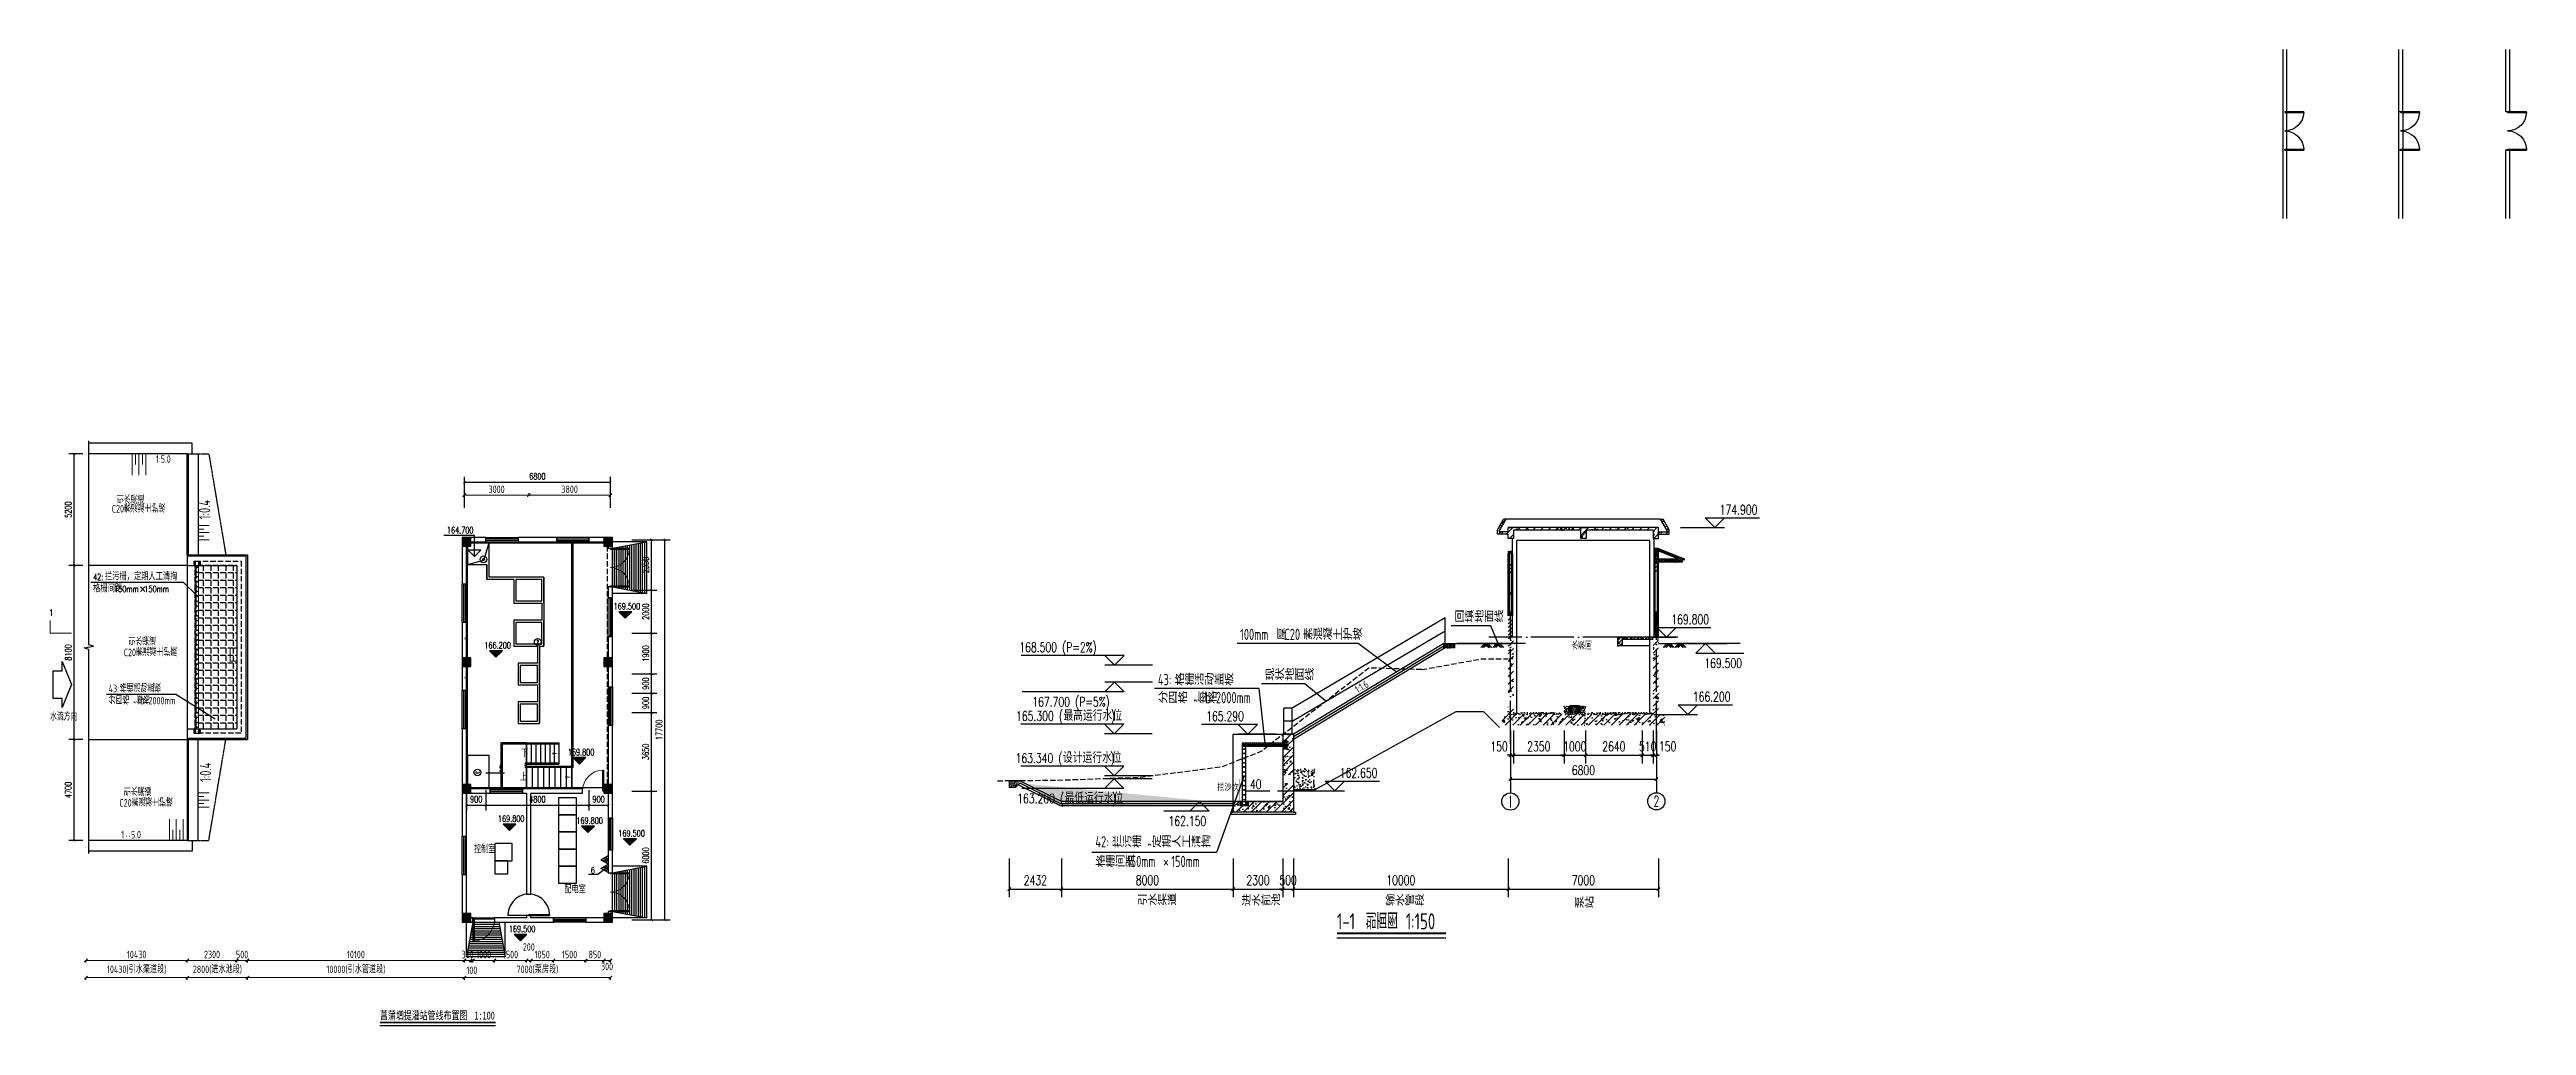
# Model space of a CAD drawing. Header units: millimetres. Extents: x 1742399 to 4898386, y 2481636 to 5226310.
# Drawn here: x 2389192 to 2504522, y 2577772 to 2623200 of the extents above; entities that cross this region are included whole.
import ezdxf
from ezdxf.enums import TextEntityAlignment as Align

# ---------------------------------------------------------------- set-up
doc = ezdxf.new("R2010")
doc.units = ezdxf.units.MM
doc.header["$LTSCALE"] = 1000
for name, pattern in [('DASH', [0.35, 0.25, -0.1]), ('DASHED', [0.75, 0.5, -0.25]), ('DASHED2', [0.375, 0.25, -0.125]), ('DOTE', [2.42, 2, -0.2, 0.02, -0.2])]:
    doc.linetypes.add(name, pattern=pattern)
for name, color, linetype in [('1', 1, 'Continuous'), ('AXIS', 3, 'Continuous'), ('AXIS_TEXT', 7, 'Continuous'), ('BZ', 7, 'Continuous'), ('COLUMN', 4, 'Continuous'), ('DIM_ELEV', 3, 'Continuous'), ('DIM_LEAD', 3, 'Continuous'), ('DIM_SYMB', 3, 'Continuous'), ('DMX', 7, 'Continuous'), ('DOOR_FIRE', 3, 'Continuous'), ('DOTE', 1, 'DOTE'), ('DXPM', 4, 'Continuous'), ('E_OTHER', 7, 'Continuous'), ('EQUIP_灭火器', 7, 'Continuous'), ('PUB_DIM', 3, 'Continuous'), ('PUB_HATCH', 8, 'Continuous'), ('STAIR', 2, 'Continuous'), ('TEXT_BG', 3, 'Continuous'), ('TWT_DIM', 3, 'Continuous'), ('TWT_LEAD', 3, 'Continuous'), ('TWT_TEXT', 7, 'Continuous'), ('WALL', 4, 'Continuous'), ('WALL_EXT', 4, 'Continuous'), ('WINDOW', 3, 'Continuous'), ('YHG_文字', 7, 'Continuous'), ('YHG_粗线', 6, 'Continuous'), ('YHJ_剖面_梁板', 4, 'Continuous'), ('YHJ_平面_砖墙', 4, 'Continuous'), ('YHJ_引出、索引', 3, 'Continuous'), ('YHJ_标高', 3, 'Continuous'), ('YHJ_看线', 144, 'Continuous'), ('YHJ_立面_墙线中', 2, 'Continuous'), ('YHJ_门窗细线', 160, 'Continuous'), ('意见', 1, 'Continuous'), ('断面标高标注', 3, 'Continuous'), ('电缆沟', 7, 'Continuous'), ('线框', 2, 'Continuous'), ('细线', 4, 'Continuous'), ('轮廓线', 2, 'Continuous'), ('附属构件', 6, 'Continuous')]:
    doc.layers.add(name, color=color, linetype=linetype)
doc.layers.add('文字', color=4, linetype='Continuous', lineweight=0)
doc.styles.add('_TCH_AXIS', font='COMPLEX', dxfattribs={"bigfont": 'GBCBIG'})
doc.styles.add('_TCH_DIM', font='SIMPLEX', dxfattribs={"bigfont": 'GBCBIG'})
doc.styles.add('_TCH_DIM_T3', font='SIMPLEX', dxfattribs={"width": 0.705882, "bigfont": 'GBCBIG'})
doc.styles.add('_TCH_LABEL', font='COMPLEX', dxfattribs={"bigfont": 'GBCBIG'})
doc.styles.add('biaotilan', font='', dxfattribs={"width": 0.7})
doc.styles.add('COMPLEX', font='COMPLEX')
doc.styles.add('HZ1', font='romans.shx', dxfattribs={"width": 0.7, "bigfont": 'hztxt.shx'})
doc.styles.add('TSSD_Rein', font='TSSDENG', dxfattribs={"width": 0.7, "bigfont": '@1HZTXT'})
doc.styles.add('TSSD_REIN_T3', font='tssdeng.shx', dxfattribs={"width": 0.7, "bigfont": 'hztxt.shx'})
doc.styles.add('tssdeng', font='tssdeng.shx', dxfattribs={"width": 0.7, "bigfont": 'hztxt.shx'})
doc.styles.add('公司字体', font='ecidi_romand.shx', dxfattribs={"width": 0.8, "bigfont": 'ecidi_hzfs.shx'})
doc.styles.add('设计文字', font='ecidi_romand.shx', dxfattribs={"width": 0.8, "height": 3.5, "bigfont": 'ecidi_hzfs.shx'})
doc.styles.get('biaotilan').set_extended_font_data('SimSun')
doc.dimstyles.new('_TCH_ARCH&&100', dxfattribs={"dimtxt": 350, "dimasz": 150, "dimexe": 100, "dimexo": 200, "dimgap": 100, "dimtad": 1, "dimdec": 0, "dimzin": 0, "dimdsep": 46, "dimtxsty": 'TSSD_REIN_T3', "dimblk": 'ARCHTICK', "dimcen": 0.09, "dimclrt": 7, "dimazin": 2, "dimtfac": 1, "dimtdec": 0, "dimtix": 1, "dimtmove": 2, "dimatfit": 3, "dimfxl": 1, "dimfxlon": 1, "dimtolj": 1, "dimtzin": 0, "dimlwd": 18, "dimlwe": 18, "dimarcsym": 0})
doc.dimstyles.new('_TCH_ARCH_M_M&&100', dxfattribs={"dimtxt": 297.5, "dimasz": 100, "dimexe": 250, "dimexo": 300, "dimgap": 126.25, "dimtad": 1, "dimdec": 0, "dimzin": 0, "dimdsep": 46, "dimtxsty": '_TCH_DIM_T3', "dimblk": 'ARCHTICK', "dimcen": 0.09, "dimclrt": 7, "dimazin": 2, "dimtfac": 1, "dimtdec": 0, "dimtix": 1, "dimtmove": 2, "dimatfit": 3, "dimfxl": 75, "dimtolj": 1, "dimtzin": 0, "dimarcsym": 0})
doc.dimstyles.new('_TCH_ARCH_M_M&&150', dxfattribs={"dimtxt": 446.25, "dimasz": 150, "dimexe": 375, "dimexo": 450, "dimgap": 189.375, "dimtad": 1, "dimdec": 0, "dimzin": 0, "dimdsep": 46, "dimtxsty": '_TCH_DIM_T3', "dimblk": 'ARCHTICK', "dimcen": 0.09, "dimclrt": 7, "dimazin": 2, "dimtfac": 1, "dimtdec": 0, "dimtix": 1, "dimtmove": 2, "dimatfit": 3, "dimfxl": 1, "dimtolj": 1, "dimtzin": 0, "dimarcsym": 0})
doc.dimstyles.new('_TCH_ARCH_MM_M&&150', dxfattribs={"dimtxt": 446.25, "dimasz": 150, "dimexe": 375, "dimexo": 450, "dimgap": 189.375, "dimtad": 1, "dimdec": 0, "dimzin": 0, "dimdsep": 46, "dimtxsty": '_TCH_DIM_T3', "dimblk": 'ARCHTICK', "dimcen": 0.09, "dimclrt": 7, "dimazin": 2, "dimtfac": 1, "dimtdec": 0, "dimtix": 1, "dimtmove": 2, "dimatfit": 3, "dimfxl": 1, "dimtolj": 1, "dimtzin": 0, "dimarcsym": 0})
doc.dimstyles.new('_TWT_ARCH&&100', dxfattribs={"dimtxt": 297.5, "dimasz": 100, "dimexe": 250, "dimexo": 300, "dimgap": 126.25, "dimtad": 1, "dimdec": 0, "dimzin": 0, "dimdsep": 46, "dimtxsty": '_TCH_DIM_T3', "dimblk": 'ARCHTICK', "dimcen": 0.09, "dimclrt": 7, "dimazin": 2, "dimtfac": 1, "dimtdec": 0, "dimtix": 1, "dimtmove": 2, "dimatfit": 3, "dimfxl": 75, "dimtolj": 1, "dimtzin": 0, "dimarcsym": 0})
doc.dimstyles.new('_TWT_ARCH&&150', dxfattribs={"dimtxt": 446.25, "dimasz": 150, "dimexe": 375, "dimexo": 450, "dimgap": 189.375, "dimtad": 1, "dimdec": 0, "dimzin": 0, "dimdsep": 46, "dimtxsty": '_TCH_DIM_T3', "dimblk": 'ARCHTICK', "dimcen": 0.09, "dimclrt": 7, "dimazin": 2, "dimtfac": 1, "dimtdec": 0, "dimtix": 1, "dimtmove": 2, "dimatfit": 3, "dimfxl": 1, "dimtolj": 1, "dimtzin": 0, "dimarcsym": 0})
pattern_1 = [(50, (396477.58, -83565.45), (143.4520365, -12.550427), [15, -165]), (355, (396477.58, -83565.45), (-27.750267, 150.438427), [12, -132]), (100.4514, (396489.54, -83566.5), (115.7018763, 137.8879084), [12.748038, -140.2284224]), (46.1842, (396477.58, -83525.45), (213.44821, -33.103803), [22.5, -247.5]), (96.6356, (396495.37, -83528.21), (186.932541, 194.823574), [19.122058, -210.3426]), (351.1842, (396477.58, -83525.45), (186.932389, 194.82372), [18, -198]), (21, (396497.58, -83535.45), (119.3814104, -80.523778), [15, -165]), (326, (396497.58, -83535.45), (48.6630664, 145.030009), [12, -132]), (71.4514, (396507.53, -83542.16), (168.044526, 64.5060993), [12.748038, -140.2284224]), (37.5, (396477.585, -83565.453), (2.4319711, 66.5787708), [0, -130.4, 0, -134, 0, -132.5]), (7.5, (396477.585, -83565.45), (52.6139075, 78.8823424), [0, -76.4, 0, -127.4, 0, -50.5]), (327.5, (396432.985, -83565.453), (106.7644872, -4.51097435), [0, -50, 0, -156, 0, -207]), (317.5, (396412.985, -83565.45), (116.6372339, 20.0209965), [0, -65, 0, -103.6, 0, -147])]
pattern_2 = [(45, (397545.48, -83565.45), (-176.776695, 176.776695), []), (50, (397545.5, -83565.45), (717.26018, -62.75213), [75, -825]), (355, (397545.5, -83565.45), (-138.75133, 752.19213), [60, -660]), (100.4514, (397605.25, -83570.7), (578.50938, 689.43954), [63.74019, -701.14211]), (46.1842, (397545.5, -83365.45), (1067.24105, -165.51901), [112.5, -1237.5]), (96.6356, (397634.4, -83379.2), (934.6627, 974.11787), [95.6103, -1051.713]), (351.1842, (397545.5, -83365.5), (934.66195, 974.1186), [90, -990]), (21, (397645.5, -83415.45), (596.90705, -402.61889), [75, -825]), (326, (397645.5, -83415.45), (243.31533, 725.15005), [60, -660]), (71.4514, (397695.2, -83449), (840.22263, 322.5305), [63.74019, -701.14211]), (37.5, (397545.48, -83565.45), (12.159855, 332.893854), [0, -652, 0, -670, 0, -662.5]), (7.5, (397545.48, -83565.45), (263.069537, 394.411712), [0, -382, 0, -637, 0, -252.5]), (327.5, (397322.48, -83565.45), (533.822436, -22.554872), [0, -250, 0, -780, 0, -1035]), (317.5, (397222.5, -83565.45), (583.18617, 100.10498), [0, -325, 0, -518, 0, -735])]

msp = doc.modelspace()

# ---------------------------------------------------------------- texts
at = {"color": 8, "style": 'TSSD_Rein', "width": 0.7}
for s, p in [('1:5.0', (2394835.9, 2604134.8)), ('1：5.0', (2393447.9, 2586652.8))]:
    msp.add_text(s, height=350, dxfattribs=at).set_placement(p, align=Align.MIDDLE_RIGHT)
for s, p in [('C20素混凝土护坡', (2392093.1, 2601645.3)), ('引水渠道', (2392316.5, 2602057.8)), ('C20素混凝土护底', (2392648.7, 2594961.3)), ('引水渠道', (2392867.5, 2595462.6)), ('C20素混凝土护坡', (2392445, 2587958.3)), ('引水渠道', (2392654.8, 2588452.8))]:
    msp.add_text(s, height=350, dxfattribs=at).set_placement(p)
for p in [(2396408.5, 2602233.6), (2396454.1, 2590001.8)]:
    msp.add_text('1:0.4', height=525, rotation=90, dxfattribs=at).set_placement(p, align=Align.MIDDLE_RIGHT)
at = {"layer": 'AXIS', "color": 7, "style": '_TCH_DIM', "width": 0.705882}
for s, p in [('42:', (2391220.4, 2598498.9)), ('150mm', (2392203.3, 2597938.9)), ('150mm', (2393609.1, 2597938.9))]:
    msp.add_text(s, height=297.5, dxfattribs=at).set_placement(p)
at = {"layer": 'AXIS', "color": 7, "style": '_TCH_DIM'}
for s, height, p in [('拦污栅，定期人工清掏', 337.59, (2391770.4, 2598498.9)), ('格栅间距', 337.59, (2391220.4, 2597938.9)), ('×', 337.6, (2393363.3, 2597938.9))]:
    msp.add_text(s, height=height, dxfattribs=at).set_placement(p)
at = {"layer": 'DIM_ELEV', "color": 7, "style": '_TCH_DIM', "width": 0.705882}
for s, height, p in [('174.900', 446.25, (2466959.6, 2601552.8)), ('164.700', 297.5, (2407694.9, 2600679)), ('169.500', 297.5, (2415457.4, 2597135.6)), ('169.800', 446.25, (2464706.6, 2596452.8)), ('166.200', 297.5, (2409438.9, 2595317.5)), ('168.500', 446.25, (2434346.2, 2595152.8)), ('(P=2%)', 446.25, (2436341.2, 2595152.8)), ('169.500', 446.25, (2466243.3, 2594412.8)), ('167.700', 446.25, (2434952, 2592612.8)), ('(P=5%)', 446.25, (2436947, 2592612.8)), ('166.200', 446.25, (2465705.9, 2592852.8)), ('165.300', 446.25, (2434195.5, 2591952.8)), ('(', 446.2, (2436190.5, 2591952.8)), (')', 446.2, (2438612.2, 2591952.8)), ('169.800', 297.5, (2413322.5, 2590344.6)), ('163.340', 446.25, (2434172, 2589992.8)), ('(', 446.2, (2436167, 2589992.8)), (')', 446.2, (2438588.7, 2589992.8)), ('162.650', 446.25, (2449266.7, 2589302.8)), ('163.200', 446.25, (2434248.2, 2588112.8)), ('(', 446.2, (2436243.2, 2588112.8)), (')', 446.2, (2438664.9, 2588112.8)), ('169.800', 297.5, (2410070.2, 2587246.5)), ('169.800', 297.5, (2413723, 2587159.5)), ('169.500', 297.5, (2415677, 2586566.7)), ('162.150', 446.25, (2441294.2, 2587062.8)), ('169.500', 297.5, (2410579, 2582115.9))]:
    msp.add_text(s, height=height, dxfattribs=at).set_placement(p)
at = {"layer": 'DIM_ELEV', "color": 7, "style": '_TCH_DIM'}
for s, p in [('最高运行水位', (2436400.5, 2591952.8)), ('设计运行水位', (2436377, 2589992.8)), ('最低运行水位', (2436453.2, 2588112.8))]:
    msp.add_text(s, height=506.38, dxfattribs=at).set_placement(p)
at = {"layer": 'DIM_LEAD', "color": 8, "style": 'TSSD_Rein', "width": 0.7}
for s, p in [('回填地面线', (2454605.6, 2596537.9)), ('现状地面线', (2445777.1, 2593835.5))]:
    msp.add_text(s, height=525, dxfattribs=at).set_placement(p)
at = {"layer": 'DIM_LEAD', "color": 7, "style": 'TSSD_Rein', "width": 0.7}
for s, height, p in [('43:', 525, (2440800.5, 2593608.4)), ('格栅活动盖板', 525, (2441577.9, 2593608.4)), ('分四格，每格', 350, (2391943.2, 2592720.7)), ('43:', 350, (2391943.2, 2593280.7)), ('格栅活动盖板', 350, (2392461.5, 2593280.7)), ('b=2000mm', 350, (2393413.2, 2592720.7)), ('分四格，每格', 525, (2440800.5, 2592768.4)), ('b=2000mm', 525, (2443005.5, 2592768.4)), ('格栅间距', 525, (2437887.8, 2585144.3)), ('42:', 525, (2437887.8, 2586058.7)), ('拦污栅，定期人工清掏', 525, (2438665.2, 2586058.7)), ('150mm', 525, (2439357.8, 2585144.3)), ('×', 525, (2441054, 2585144.3)), ('150mm', 525, (2441421.5, 2585144.3))]:
    msp.add_text(s, height=height, dxfattribs=at).set_placement(p)
at = {"layer": 'DIM_SYMB', "color": 7}
for s, height, style, width, p in [('1', 297.5, '_TCH_LABEL', 0.705882, (2389171.5, 2596835.3)), ('1-1', 750, 'TSSD_Rein', 0.7, (2449136.5, 2582246)), ('剖面图', 750, 'TSSD_Rein', 0.7, (2450469.2, 2582246)), ('1:150', 750, 'TSSD_Rein', 0.7, (2452341.2, 2582246)), ('菖蒲垇提灌站管线布置图', 377.637, 'biaotilan', 0.7, (2404577.6, 2578049.2)), ('1:100', 377.64, 'biaotilan', 0.7, (2408978.6, 2578047.1))]:
    msp.add_text(s, height=height, dxfattribs=dict(at, style=style, width=width)).set_placement(p)
at = {"layer": 'DIM_SYMB', "color": 8, "style": 'TSSD_Rein', "width": 0.7}
for s, p in [('100mm', (2444626.3, 2595713.9)), ('厚', (2446322.4, 2595713.9)), ('C20', (2446689.9, 2595713.9)), ('素混凝土护坡', (2447552.2, 2595713.9))]:
    msp.add_text(s, height=525, dxfattribs=at).set_placement(p)
at = {"layer": 'TWT_LEAD', "color": 7, "style": '_TCH_DIM'}
msp.add_text('2', height=157.3, dxfattribs=at).set_placement((2411871.8, 2595542.8), (2411976.7, 2595542.8), align=Align.FIT)
at = {"layer": 'TWT_LEAD', "color": 7, "style": '_TCH_DIM', "width": 0.705882}
for s, height, p in [('5', 297.5, (2410124.4, 2589583.8)), ('40', 446.25, (2445083.6, 2588782.2)), ('6', 297.5, (2414394.7, 2584843.8))]:
    msp.add_text(s, height=height, dxfattribs=at).set_placement(p)
at = {"layer": 'TWT_TEXT', "style": '_TCH_DIM'}
for s, height, p, p2 in [('4', 153.8, (2409318.5, 2599522.3), (2409318.5, 2599412.4)), ('3', 157.3, (2409035.8, 2589600.4), (2409035.8, 2589495.5))]:
    msp.add_text(s, height=height, rotation=270, dxfattribs=at).set_placement(p, p2, align=Align.FIT)
at = {"layer": 'YHG_文字', "style": 'TSSD_Rein', "width": 0.7}
for s, height, p in [('水泵间', 350, (2460043.9, 2595261.6)), ('引水渠道', 500, (2439856.4, 2583366.6)), ('进水前池', 500, (2444683.9, 2583346.6)), ('输水管段', 500, (2451378.1, 2583346.4)), ('泵站', 500, (2460197.1, 2583235.7))]:
    msp.add_text(s, height=height, dxfattribs=at).set_placement(p)
at = {"layer": 'YHG_文字', "color": 8, "style": 'TSSD_Rein', "width": 0.7}
msp.add_text('1:1.6', height=350, rotation=31.023903, dxfattribs=at).set_placement((2450105, 2593222.7))
at = {"layer": 'YHJ_引出、索引', "color": 7, "style": '_TCH_DIM'}
for s, p in [('下', (2411151.6, 2590259.1)), ('上', (2411094, 2589159.1))]:
    msp.add_text(s, height=337.6, dxfattribs=at).set_placement(p)
at = {"layer": 'YHJ_标高', "color": 7, "style": '_TCH_DIM', "width": 0.705882}
msp.add_text('165.290', height=446.25, dxfattribs=at).set_placement((2443047.7, 2591942.8))
at = {"layer": '意见', "insert": (2443559.9, 2589027.7), "char_height": 300, "attachment_point": 1, "style": '公司字体'}
msp.add_mtext_dynamic_manual_height_columns('{\\fSimSun|b0|i0|c134|p2;拦沙坎}', width=5843.325, gutter_width=12.5, heights=[0], dxfattribs=at)
at = {"layer": '断面标高标注', "lineweight": 13, "style": '设计文字', "width": 0.7}
msp.add_text('水流方向', height=350, dxfattribs=at).set_placement((2389214.6, 2591968.7))
at = {"layer": '电缆沟', "ltscale": 1.5, "style": 'tssdeng', "width": 0.7}
for s, p in [('控制室', (2408956.8, 2585798.9)), ('配电室', (2413163.1, 2583929.6))]:
    msp.add_text(s, height=350, dxfattribs=at).set_placement(p)

# ---------------------------------------------------------------- blocks, each defined once
blk = doc.blocks.new('M20-300')
at = {"layer": '附属构件', "ltscale": 8}
for p, q in [((1120, 381), (1026, 381)), ((1073, 786), (1073, 362))]:
    blk.add_line(p, q, dxfattribs=at)
at = {"layer": '附属构件'}
for p, q in [((1045, 459), (1036, 386)), ((1045, 459), (1068, 456)), ((1056, 774), (1058, 776)), ((1056, 759), (1056, 774)), ((1056, 759), (1058, 758)), ((1088, 776), (1058, 776)), ((1068, 456), (1059, 383)), ((1063, 780), (1064, 781)), ((1063, 776), (1063, 780)), ((1083, 780), (1063, 780)), ((1063, 758), (1063, 477)), ((1063, 714), (1063, 674)), ((1063, 477), (1087, 385)), ((1082, 781), (1064, 781)), ((1064, 776), (1064, 781)), ((1064, 759), (1064, 774)), ((1082, 776), (1082, 781)), ((1082, 781), (1083, 780)), ((1082, 759), (1082, 774)), ((1083, 776), (1083, 780)), ((1083, 758), (1083, 477)), ((1083, 477), (1109, 392)), ((1090, 774), (1088, 776)), ((1090, 759), (1088, 758)), ((1090, 759), (1090, 774))]:
    blk.add_line(p, q, dxfattribs=at)
for centre, radius, start, end in [((1073, 381), 37.6, 172.44004, 16.90116), ((1060, 768), 7.66, 55.56153, 115.56153), ((1060, 765), 7.66, 244.43847, 304.43847), ((1073, 381), 14.5, 7.55996, 209.62425), ((1073, 381), 14.5, 172.44004, 14.50432), ((1073, 747), 28.6, 72.38303, 107.61697), ((1073, 786), 28.6, 252.38303, 287.61697), ((1086, 768), 7.66, 55.56153, 124.43847), ((1086, 765), 7.66, 235.56153, 304.43847)]:
    blk.add_arc(centre, radius, start, end, dxfattribs=at)
blk = doc.blocks.new('_AXISO')
blk.add_circle((0, 0), 0.5)
at = {"layer": 'AXIS_TEXT', "style": 'COMPLEX', "width": 1.041667}
blk.add_attdef('A', text='', height=0.56, dxfattribs=at).set_placement((-0.25, -0.28), (0.25, -0.28), align=Align.FIT)
blk = doc.blocks.new('A$C26A64092')
at = {"layer": 'AXIS', "color": 8}
for p, q in [((100, -764), (100, -3052)), ((6900, -764), (6900, -3038))]:
    blk.add_line(p, q, dxfattribs=at)
at = {"layer": 'DOTE', "color": 8, "linetype": 'DOTE'}
for p, q in [((100, -764), (100, 5400)), ((6900, -764), (6900, 5400))]:
    blk.add_line(p, q, dxfattribs=at)
at = {"layer": 'AXIS', "color": 8}
ref = blk.add_blockref('_AXISO', (100, -3452), dxfattribs=dict(at, xscale=800, yscale=800, zscale=800))
ref.add_attrib('A', '1', dxfattribs={"layer": 'AXIS_TEXT', "color": 8, "height": 547, "style": '_TCH_AXIS', "width": 0.518519}).set_placement((39, -3726), (161, -3726), align=Align.FIT)
ref = blk.add_blockref('_AXISO', (6900, -3438), dxfattribs=dict(at, xscale=800, yscale=800, zscale=800))
ref.add_attrib('A', '2', dxfattribs={"layer": 'AXIS_TEXT', "color": 8, "height": 499, "style": '_TCH_AXIS', "width": 0.766346}).set_placement((6773, -3688), (7027, -3688), align=Align.FIT)
blk = doc.blocks.new('_ArchTick')
at = {"color": 0, "linetype": 'ByBlock', "const_width": 0.4}
blk.add_lwpolyline([(-0.5, -0.5), (0.5, 0.5)], dxfattribs=at)
blk = doc.blocks.new('*D949')
at = {"layer": 'Defpoints', "color": 0, "transparency": 16777216}
for p in [(2408607, 2589023), (2409507, 2589023), (2409507, 2588028)]:
    blk.add_point(p, dxfattribs=at)
at = {"layer": 'TWT_DIM', "color": 0, "lineweight": -2, "transparency": 16777216}
for p, q in [((2408607, 2588723), (2408607, 2587778)), ((2408607, 2588028), (2409507, 2588028)), ((2409507, 2588723), (2409507, 2587778))]:
    blk.add_line(p, q, dxfattribs=at)
at = {"layer": 'TWT_DIM', "color": 0, "lineweight": -2, "transparency": 16777216, "xscale": 100, "yscale": 100, "zscale": 100, "rotation": 180}
blk.add_blockref('_ArchTick', (2408607, 2588028), dxfattribs=at)
at = {"layer": 'TWT_DIM', "color": 0, "lineweight": -2, "transparency": 16777216, "xscale": 100, "yscale": 100, "zscale": 100}
blk.add_blockref('_ArchTick', (2409507, 2588028), dxfattribs=at)
at = {"layer": 'TWT_DIM', "color": 7, "transparency": 16777216, "insert": (2409057, 2588303), "char_height": 297.5, "attachment_point": 5, "style": '_TCH_DIM_T3'}
blk.add_mtext('\\A1;900', dxfattribs=at)
blk = doc.blocks.new('*D950')
at = {"layer": 'Defpoints', "color": 0, "transparency": 16777216}
for p in [(2409507, 2589023), (2414307, 2589023), (2414307, 2588028)]:
    blk.add_point(p, dxfattribs=at)
at = {"layer": 'TWT_DIM', "color": 0, "lineweight": -2, "transparency": 16777216}
for p, q in [((2409507, 2588723), (2409507, 2587778)), ((2409507, 2588028), (2414307, 2588028)), ((2414307, 2588723), (2414307, 2587778))]:
    blk.add_line(p, q, dxfattribs=at)
at = {"layer": 'TWT_DIM', "color": 0, "lineweight": -2, "transparency": 16777216, "xscale": 100, "yscale": 100, "zscale": 100, "rotation": 180}
blk.add_blockref('_ArchTick', (2409507, 2588028), dxfattribs=at)
at = {"layer": 'TWT_DIM', "color": 0, "lineweight": -2, "transparency": 16777216, "xscale": 100, "yscale": 100, "zscale": 100}
blk.add_blockref('_ArchTick', (2414307, 2588028), dxfattribs=at)
at = {"layer": 'TWT_DIM', "color": 7, "transparency": 16777216, "insert": (2411907, 2588303), "char_height": 297.5, "attachment_point": 5, "style": '_TCH_DIM_T3'}
blk.add_mtext('\\A1;4800', dxfattribs=at)
blk = doc.blocks.new('*D951')
at = {"layer": 'Defpoints', "color": 0, "transparency": 16777216}
for p in [(2414307, 2589023), (2415207, 2589023), (2415207, 2588028)]:
    blk.add_point(p, dxfattribs=at)
at = {"layer": 'TWT_DIM', "color": 0, "lineweight": -2, "transparency": 16777216}
for p, q in [((2414307, 2588723), (2414307, 2587778)), ((2414307, 2588028), (2415207, 2588028)), ((2415207, 2588723), (2415207, 2587778))]:
    blk.add_line(p, q, dxfattribs=at)
at = {"layer": 'TWT_DIM', "color": 0, "lineweight": -2, "transparency": 16777216, "xscale": 100, "yscale": 100, "zscale": 100, "rotation": 180}
blk.add_blockref('_ArchTick', (2414307, 2588028), dxfattribs=at)
at = {"layer": 'TWT_DIM', "color": 0, "lineweight": -2, "transparency": 16777216, "xscale": 100, "yscale": 100, "zscale": 100}
blk.add_blockref('_ArchTick', (2415207, 2588028), dxfattribs=at)
at = {"layer": 'TWT_DIM', "color": 7, "transparency": 16777216, "insert": (2414757, 2588303), "char_height": 297.5, "attachment_point": 5, "style": '_TCH_DIM_T3'}
blk.add_mtext('\\A1;900', dxfattribs=at)
blk = doc.blocks.new('*D952')
at = {"layer": 'Defpoints', "color": 0, "transparency": 16777216}
for p in [(2457210, 2591645), (2464010, 2591645), (2464010, 2589241)]:
    blk.add_point(p, dxfattribs=at)
at = {"layer": 'PUB_DIM', "color": 0, "lineweight": -2, "transparency": 16777216}
for p, q in [((2457210, 2591195), (2457210, 2588866)), ((2464010, 2591195), (2464010, 2588866)), ((2457210, 2589241), (2464010, 2589241))]:
    blk.add_line(p, q, dxfattribs=at)
at = {"layer": 'PUB_DIM', "color": 0, "lineweight": -2, "transparency": 16777216, "xscale": 150, "yscale": 150, "zscale": 150, "rotation": 180}
blk.add_blockref('_ArchTick', (2457210, 2589241), dxfattribs=at)
at = {"layer": 'PUB_DIM', "color": 0, "lineweight": -2, "transparency": 16777216, "xscale": 150, "yscale": 150, "zscale": 150}
blk.add_blockref('_ArchTick', (2464010, 2589241), dxfattribs=at)
at = {"layer": 'PUB_DIM', "color": 7, "transparency": 16777216, "insert": (2460610, 2589654), "char_height": 446.2, "attachment_point": 5, "style": '_TCH_DIM_T3'}
blk.add_mtext('\\A1;6800', dxfattribs=at)
blk = doc.blocks.new('*D953')
at = {"layer": 'Defpoints', "color": 0, "transparency": 16777216}
for p in [(2463860, 2591945), (2464010, 2591945), (2464010, 2590348)]:
    blk.add_point(p, dxfattribs=at)
at = {"layer": 'PUB_DIM', "color": 0, "lineweight": -2, "transparency": 16777216}
for p, q in [((2463860, 2591495), (2463860, 2589973)), ((2464010, 2591495), (2464010, 2589973)), ((2463860, 2590348), (2463710, 2590348)), ((2463860, 2590348), (2464010, 2590348)), ((2464010, 2590348), (2464160, 2590348))]:
    blk.add_line(p, q, dxfattribs=at)
at = {"layer": 'PUB_DIM', "color": 0, "lineweight": -2, "transparency": 16777216, "xscale": 150, "yscale": 150, "zscale": 150}
blk.add_blockref('_ArchTick', (2463860, 2590348), dxfattribs=at)
at = {"layer": 'PUB_DIM', "color": 0, "lineweight": -2, "transparency": 16777216, "xscale": 150, "yscale": 150, "zscale": 150, "rotation": 180}
blk.add_blockref('_ArchTick', (2464010, 2590348), dxfattribs=at)
at = {"layer": 'PUB_DIM', "color": 7, "transparency": 16777216, "insert": (2464535, 2590761), "char_height": 446.2, "attachment_point": 5, "style": '_TCH_DIM_T3'}
blk.add_mtext('\\A1;150', dxfattribs=at)
blk = doc.blocks.new('*D954')
at = {"layer": 'Defpoints', "color": 0, "transparency": 16777216}
for p in [(2463350, 2591945), (2463860, 2591945), (2463860, 2590348)]:
    blk.add_point(p, dxfattribs=at)
at = {"layer": 'PUB_DIM', "color": 0, "lineweight": -2, "transparency": 16777216}
for p, q in [((2463350, 2591495), (2463350, 2589973)), ((2463860, 2591495), (2463860, 2589973)), ((2463350, 2590348), (2463200, 2590348)), ((2463350, 2590348), (2463860, 2590348)), ((2463860, 2590348), (2464010, 2590348))]:
    blk.add_line(p, q, dxfattribs=at)
at = {"layer": 'PUB_DIM', "color": 0, "lineweight": -2, "transparency": 16777216, "xscale": 150, "yscale": 150, "zscale": 150}
blk.add_blockref('_ArchTick', (2463350, 2590348), dxfattribs=at)
at = {"layer": 'PUB_DIM', "color": 0, "lineweight": -2, "transparency": 16777216, "xscale": 150, "yscale": 150, "zscale": 150, "rotation": 180}
blk.add_blockref('_ArchTick', (2463860, 2590348), dxfattribs=at)
at = {"layer": 'PUB_DIM', "color": 7, "transparency": 16777216, "insert": (2463605, 2590761), "char_height": 446.2, "attachment_point": 5, "style": '_TCH_DIM_T3'}
blk.add_mtext('\\A1;510', dxfattribs=at)
blk = doc.blocks.new('*D955')
at = {"layer": 'Defpoints', "color": 0, "transparency": 16777216}
for p in [(2460710, 2591945), (2463350, 2591945), (2463350, 2590348)]:
    blk.add_point(p, dxfattribs=at)
at = {"layer": 'PUB_DIM', "color": 0, "lineweight": -2, "transparency": 16777216}
for p, q in [((2460710, 2591495), (2460710, 2589973)), ((2463350, 2591495), (2463350, 2589973)), ((2460710, 2590348), (2463350, 2590348))]:
    blk.add_line(p, q, dxfattribs=at)
at = {"layer": 'PUB_DIM', "color": 0, "lineweight": -2, "transparency": 16777216, "xscale": 150, "yscale": 150, "zscale": 150, "rotation": 180}
blk.add_blockref('_ArchTick', (2460710, 2590348), dxfattribs=at)
at = {"layer": 'PUB_DIM', "color": 0, "lineweight": -2, "transparency": 16777216, "xscale": 150, "yscale": 150, "zscale": 150}
blk.add_blockref('_ArchTick', (2463350, 2590348), dxfattribs=at)
at = {"layer": 'PUB_DIM', "color": 7, "transparency": 16777216, "insert": (2462030, 2590761), "char_height": 446.2, "attachment_point": 5, "style": '_TCH_DIM_T3'}
blk.add_mtext('\\A1;2640', dxfattribs=at)
blk = doc.blocks.new('*D956')
at = {"layer": 'Defpoints', "color": 0, "transparency": 16777216}
for p in [(2459710, 2591945), (2460710, 2591945), (2460710, 2590348)]:
    blk.add_point(p, dxfattribs=at)
at = {"layer": 'PUB_DIM', "color": 0, "lineweight": -2, "transparency": 16777216}
for p, q in [((2459710, 2591495), (2459710, 2589973)), ((2460710, 2591495), (2460710, 2589973)), ((2459710, 2590348), (2459560, 2590348)), ((2459710, 2590348), (2460710, 2590348)), ((2460710, 2590348), (2460860, 2590348))]:
    blk.add_line(p, q, dxfattribs=at)
at = {"layer": 'PUB_DIM', "color": 0, "lineweight": -2, "transparency": 16777216, "xscale": 150, "yscale": 150, "zscale": 150}
blk.add_blockref('_ArchTick', (2459710, 2590348), dxfattribs=at)
at = {"layer": 'PUB_DIM', "color": 0, "lineweight": -2, "transparency": 16777216, "xscale": 150, "yscale": 150, "zscale": 150, "rotation": 180}
blk.add_blockref('_ArchTick', (2460710, 2590348), dxfattribs=at)
at = {"layer": 'PUB_DIM', "color": 7, "transparency": 16777216, "insert": (2460210, 2590761), "char_height": 446.2, "attachment_point": 5, "style": '_TCH_DIM_T3'}
blk.add_mtext('\\A1;1000', dxfattribs=at)
blk = doc.blocks.new('*D957')
at = {"layer": 'Defpoints', "color": 0, "transparency": 16777216}
for p in [(2457360, 2591945), (2459710, 2591945), (2459710, 2590348)]:
    blk.add_point(p, dxfattribs=at)
at = {"layer": 'PUB_DIM', "color": 0, "lineweight": -2, "transparency": 16777216}
for p, q in [((2457360, 2591495), (2457360, 2589973)), ((2459710, 2591495), (2459710, 2589973)), ((2457360, 2590348), (2459710, 2590348))]:
    blk.add_line(p, q, dxfattribs=at)
at = {"layer": 'PUB_DIM', "color": 0, "lineweight": -2, "transparency": 16777216, "xscale": 150, "yscale": 150, "zscale": 150, "rotation": 180}
blk.add_blockref('_ArchTick', (2457360, 2590348), dxfattribs=at)
at = {"layer": 'PUB_DIM', "color": 0, "lineweight": -2, "transparency": 16777216, "xscale": 150, "yscale": 150, "zscale": 150}
blk.add_blockref('_ArchTick', (2459710, 2590348), dxfattribs=at)
at = {"layer": 'PUB_DIM', "color": 7, "transparency": 16777216, "insert": (2458535, 2590761), "char_height": 446.2, "attachment_point": 5, "style": '_TCH_DIM_T3'}
blk.add_mtext('\\A1;2350', dxfattribs=at)
blk = doc.blocks.new('*D958')
at = {"layer": 'Defpoints', "color": 0, "transparency": 16777216}
for p in [(2457210, 2591945), (2457360, 2591945), (2457360, 2590348)]:
    blk.add_point(p, dxfattribs=at)
at = {"layer": 'PUB_DIM', "color": 0, "lineweight": -2, "transparency": 16777216}
for p, q in [((2457210, 2591495), (2457210, 2589973)), ((2457360, 2591495), (2457360, 2589973)), ((2457210, 2590348), (2457060, 2590348)), ((2457210, 2590348), (2457360, 2590348)), ((2457360, 2590348), (2457510, 2590348))]:
    blk.add_line(p, q, dxfattribs=at)
at = {"layer": 'PUB_DIM', "color": 0, "lineweight": -2, "transparency": 16777216, "xscale": 150, "yscale": 150, "zscale": 150}
blk.add_blockref('_ArchTick', (2457210, 2590348), dxfattribs=at)
at = {"layer": 'PUB_DIM', "color": 0, "lineweight": -2, "transparency": 16777216, "xscale": 150, "yscale": 150, "zscale": 150, "rotation": 180}
blk.add_blockref('_ArchTick', (2457360, 2590348), dxfattribs=at)
at = {"layer": 'PUB_DIM', "color": 7, "transparency": 16777216, "insert": (2456685, 2590761), "char_height": 446.2, "attachment_point": 5, "style": '_TCH_DIM_T3'}
blk.add_mtext('\\A1;150', dxfattribs=at)
blk = doc.blocks.new('*D959')
at = {"layer": 'Defpoints', "color": 0, "transparency": 16777216}
for p in [(2457110, 2585990), (2464110, 2585990), (2464110, 2584119)]:
    blk.add_point(p, dxfattribs=at)
at = {"layer": 'TWT_DIM', "color": 0, "lineweight": -2, "transparency": 16777216}
for p, q in [((2457110, 2585540), (2457110, 2583744)), ((2464110, 2585540), (2464110, 2583744)), ((2457110, 2584119), (2464110, 2584119))]:
    blk.add_line(p, q, dxfattribs=at)
at = {"layer": 'TWT_DIM', "color": 0, "lineweight": -2, "transparency": 16777216, "xscale": 150, "yscale": 150, "zscale": 150, "rotation": 180}
blk.add_blockref('_ArchTick', (2457110, 2584119), dxfattribs=at)
at = {"layer": 'TWT_DIM', "color": 0, "lineweight": -2, "transparency": 16777216, "xscale": 150, "yscale": 150, "zscale": 150}
blk.add_blockref('_ArchTick', (2464110, 2584119), dxfattribs=at)
at = {"layer": 'TWT_DIM', "color": 7, "transparency": 16777216, "insert": (2460610, 2584532), "char_height": 446.2, "attachment_point": 5, "style": '_TCH_DIM_T3'}
blk.add_mtext('\\A1;7000', dxfattribs=at)
blk = doc.blocks.new('*D960')
at = {"layer": 'Defpoints', "color": 0, "transparency": 16777216}
for p in [(2447110, 2585990), (2457110, 2585990), (2457110, 2584119)]:
    blk.add_point(p, dxfattribs=at)
at = {"layer": 'TWT_DIM', "color": 0, "lineweight": -2, "transparency": 16777216}
for p, q in [((2447110, 2585540), (2447110, 2583744)), ((2457110, 2585540), (2457110, 2583744)), ((2447110, 2584119), (2457110, 2584119))]:
    blk.add_line(p, q, dxfattribs=at)
at = {"layer": 'TWT_DIM', "color": 0, "lineweight": -2, "transparency": 16777216, "xscale": 150, "yscale": 150, "zscale": 150, "rotation": 180}
blk.add_blockref('_ArchTick', (2447110, 2584119), dxfattribs=at)
at = {"layer": 'TWT_DIM', "color": 0, "lineweight": -2, "transparency": 16777216, "xscale": 150, "yscale": 150, "zscale": 150}
blk.add_blockref('_ArchTick', (2457110, 2584119), dxfattribs=at)
at = {"layer": 'TWT_DIM', "color": 7, "transparency": 16777216, "insert": (2452110, 2584532), "char_height": 446.2, "attachment_point": 5, "style": '_TCH_DIM_T3'}
blk.add_mtext('\\A1;10000', dxfattribs=at)
blk = doc.blocks.new('*D961')
at = {"layer": 'Defpoints', "color": 0, "transparency": 16777216}
for p in [(2446610, 2585990), (2447110, 2585990), (2447110, 2584119)]:
    blk.add_point(p, dxfattribs=at)
at = {"layer": 'TWT_DIM', "color": 0, "lineweight": -2, "transparency": 16777216}
for p, q in [((2446610, 2585540), (2446610, 2583744)), ((2447110, 2585540), (2447110, 2583744)), ((2446610, 2584119), (2446460, 2584119)), ((2446610, 2584119), (2447110, 2584119)), ((2447110, 2584119), (2447260, 2584119))]:
    blk.add_line(p, q, dxfattribs=at)
at = {"layer": 'TWT_DIM', "color": 0, "lineweight": -2, "transparency": 16777216, "xscale": 150, "yscale": 150, "zscale": 150}
blk.add_blockref('_ArchTick', (2446610, 2584119), dxfattribs=at)
at = {"layer": 'TWT_DIM', "color": 0, "lineweight": -2, "transparency": 16777216, "xscale": 150, "yscale": 150, "zscale": 150, "rotation": 180}
blk.add_blockref('_ArchTick', (2447110, 2584119), dxfattribs=at)
at = {"layer": 'TWT_DIM', "color": 7, "transparency": 16777216, "insert": (2446860, 2584532), "char_height": 446.2, "attachment_point": 5, "style": '_TCH_DIM_T3'}
blk.add_mtext('\\A1;500', dxfattribs=at)
blk = doc.blocks.new('*D962')
at = {"layer": 'Defpoints', "color": 0, "transparency": 16777216}
for p in [(2444310, 2585990), (2446610, 2585990), (2446610, 2584119)]:
    blk.add_point(p, dxfattribs=at)
at = {"layer": 'TWT_DIM', "color": 0, "lineweight": -2, "transparency": 16777216}
for p, q in [((2444310, 2585540), (2444310, 2583744)), ((2446610, 2585540), (2446610, 2583744)), ((2444310, 2584119), (2446610, 2584119))]:
    blk.add_line(p, q, dxfattribs=at)
at = {"layer": 'TWT_DIM', "color": 0, "lineweight": -2, "transparency": 16777216, "xscale": 150, "yscale": 150, "zscale": 150, "rotation": 180}
blk.add_blockref('_ArchTick', (2444310, 2584119), dxfattribs=at)
at = {"layer": 'TWT_DIM', "color": 0, "lineweight": -2, "transparency": 16777216, "xscale": 150, "yscale": 150, "zscale": 150}
blk.add_blockref('_ArchTick', (2446610, 2584119), dxfattribs=at)
at = {"layer": 'TWT_DIM', "color": 7, "transparency": 16777216, "insert": (2445460, 2584532), "char_height": 446.2, "attachment_point": 5, "style": '_TCH_DIM_T3'}
blk.add_mtext('\\A1;2300', dxfattribs=at)
blk = doc.blocks.new('*D963')
at = {"layer": 'Defpoints', "color": 0, "transparency": 16777216}
for p in [(2436310, 2585990), (2444310, 2585990), (2444310, 2584119)]:
    blk.add_point(p, dxfattribs=at)
at = {"layer": 'TWT_DIM', "color": 0, "lineweight": -2, "transparency": 16777216}
for p, q in [((2436310, 2585540), (2436310, 2583744)), ((2444310, 2585540), (2444310, 2583744)), ((2436310, 2584119), (2444310, 2584119))]:
    blk.add_line(p, q, dxfattribs=at)
at = {"layer": 'TWT_DIM', "color": 0, "lineweight": -2, "transparency": 16777216, "xscale": 150, "yscale": 150, "zscale": 150, "rotation": 180}
blk.add_blockref('_ArchTick', (2436310, 2584119), dxfattribs=at)
at = {"layer": 'TWT_DIM', "color": 0, "lineweight": -2, "transparency": 16777216, "xscale": 150, "yscale": 150, "zscale": 150}
blk.add_blockref('_ArchTick', (2444310, 2584119), dxfattribs=at)
at = {"layer": 'TWT_DIM', "color": 7, "transparency": 16777216, "insert": (2440310, 2584532), "char_height": 446.2, "attachment_point": 5, "style": '_TCH_DIM_T3'}
blk.add_mtext('\\A1;8000', dxfattribs=at)
blk = doc.blocks.new('*D964')
at = {"layer": 'Defpoints', "color": 0, "transparency": 16777216}
for p in [(2433878, 2585990), (2436310, 2585990), (2436310, 2584119)]:
    blk.add_point(p, dxfattribs=at)
at = {"layer": 'TWT_DIM', "color": 0, "lineweight": -2, "transparency": 16777216}
for p, q in [((2433878, 2585540), (2433878, 2583744)), ((2436310, 2585540), (2436310, 2583744)), ((2433878, 2584119), (2436310, 2584119))]:
    blk.add_line(p, q, dxfattribs=at)
at = {"layer": 'TWT_DIM', "color": 0, "lineweight": -2, "transparency": 16777216, "xscale": 150, "yscale": 150, "zscale": 150, "rotation": 180}
blk.add_blockref('_ArchTick', (2433878, 2584119), dxfattribs=at)
at = {"layer": 'TWT_DIM', "color": 0, "lineweight": -2, "transparency": 16777216, "xscale": 150, "yscale": 150, "zscale": 150}
blk.add_blockref('_ArchTick', (2436310, 2584119), dxfattribs=at)
at = {"layer": 'TWT_DIM', "color": 7, "transparency": 16777216, "insert": (2435094, 2584532), "char_height": 446.2, "attachment_point": 5, "style": '_TCH_DIM_T3'}
blk.add_mtext('\\A1;2432', dxfattribs=at)
blk = doc.blocks.new('*D965')
at = {"layer": 'Defpoints', "color": 0, "transparency": 16777216}
for p in [(2415307, 2603058), (2408507, 2601572), (2415307, 2601572)]:
    blk.add_point(p, dxfattribs=at)
at = {"layer": 'PUB_DIM', "color": 0, "lineweight": -2, "transparency": 16777216}
for p, q in [((2408507, 2601872), (2408507, 2603308)), ((2408507, 2603058), (2415307, 2603058)), ((2415307, 2601872), (2415307, 2603308))]:
    blk.add_line(p, q, dxfattribs=at)
at = {"layer": 'PUB_DIM', "color": 0, "lineweight": -2, "transparency": 16777216, "xscale": 100, "yscale": 100, "zscale": 100, "rotation": 180}
blk.add_blockref('_ArchTick', (2408507, 2603058), dxfattribs=at)
at = {"layer": 'PUB_DIM', "color": 0, "lineweight": -2, "transparency": 16777216, "xscale": 100, "yscale": 100, "zscale": 100}
blk.add_blockref('_ArchTick', (2415307, 2603058), dxfattribs=at)
at = {"layer": 'PUB_DIM', "color": 7, "transparency": 16777216, "insert": (2411907, 2603333), "char_height": 297.5, "attachment_point": 5, "style": '_TCH_DIM_T3'}
blk.add_mtext('\\A1;6800', dxfattribs=at)
blk = doc.blocks.new('*D966')
at = {"layer": 'Defpoints', "color": 0, "transparency": 16777216}
for p in [(2415307, 2602455), (2411507, 2601572), (2415307, 2601572)]:
    blk.add_point(p, dxfattribs=at)
at = {"layer": 'PUB_DIM', "color": 0, "lineweight": 18, "transparency": 16777216}
for p, q in [((2411507, 2602454), (2411507, 2602555)), ((2411507, 2602455), (2415307, 2602455)), ((2415307, 2602454), (2415307, 2602555))]:
    blk.add_line(p, q, dxfattribs=at)
at = {"layer": 'PUB_DIM', "color": 0, "lineweight": 18, "transparency": 16777216, "xscale": 150, "yscale": 150, "zscale": 150, "rotation": 180}
blk.add_blockref('_ArchTick', (2411507, 2602455), dxfattribs=at)
at = {"layer": 'PUB_DIM', "color": 0, "lineweight": 18, "transparency": 16777216, "xscale": 150, "yscale": 150, "zscale": 150}
blk.add_blockref('_ArchTick', (2415307, 2602455), dxfattribs=at)
at = {"layer": 'PUB_DIM', "color": 7, "transparency": 16777216, "insert": (2413407, 2602730), "char_height": 350, "attachment_point": 5, "style": 'TSSD_REIN_T3'}
blk.add_mtext('\\A1;3800', dxfattribs=at)
blk = doc.blocks.new('*D967')
at = {"layer": 'Defpoints', "color": 0, "transparency": 16777216}
for p in [(2411507, 2602455), (2408507, 2601572), (2411507, 2601572)]:
    blk.add_point(p, dxfattribs=at)
at = {"layer": 'PUB_DIM', "color": 0, "lineweight": 18, "transparency": 16777216}
for p, q in [((2408507, 2602454), (2408507, 2602555)), ((2408507, 2602455), (2411507, 2602455)), ((2411507, 2602454), (2411507, 2602555))]:
    blk.add_line(p, q, dxfattribs=at)
at = {"layer": 'PUB_DIM', "color": 0, "lineweight": 18, "transparency": 16777216, "xscale": 150, "yscale": 150, "zscale": 150, "rotation": 180}
blk.add_blockref('_ArchTick', (2408507, 2602455), dxfattribs=at)
at = {"layer": 'PUB_DIM', "color": 0, "lineweight": 18, "transparency": 16777216, "xscale": 150, "yscale": 150, "zscale": 150}
blk.add_blockref('_ArchTick', (2411507, 2602455), dxfattribs=at)
at = {"layer": 'PUB_DIM', "color": 7, "transparency": 16777216, "insert": (2410007, 2602730), "char_height": 350, "attachment_point": 5, "style": 'TSSD_REIN_T3'}
blk.add_mtext('\\A1;3000', dxfattribs=at)
blk = doc.blocks.new('*D968')
at = {"layer": 'Defpoints', "color": 0, "transparency": 16777216}
for p in [(2416808, 2600384), (2417845, 2600384), (2416808, 2582684)]:
    blk.add_point(p, dxfattribs=at)
at = {"layer": 'PUB_DIM', "color": 0, "lineweight": -2, "transparency": 16777216}
for p, q in [((2417108, 2600384), (2418095, 2600384)), ((2417845, 2582684), (2417845, 2600384)), ((2417108, 2582684), (2418095, 2582684))]:
    blk.add_line(p, q, dxfattribs=at)
at = {"layer": 'PUB_DIM', "color": 0, "lineweight": -2, "transparency": 16777216, "xscale": 100, "yscale": 100, "zscale": 100}
for p, rotation in [((2417845, 2600384), 90), ((2417845, 2582684), 270)]:
    blk.add_blockref('_ArchTick', p, dxfattribs=dict(at, rotation=rotation))
at = {"layer": 'PUB_DIM', "color": 7, "transparency": 16777216, "insert": (2417570, 2591534), "char_height": 297.5, "attachment_point": 5, "rotation": 90, "style": '_TCH_DIM_T3'}
blk.add_mtext('\\A1;17700', dxfattribs=at)
blk = doc.blocks.new('*D969')
at = {"layer": 'Defpoints', "color": 0, "transparency": 16777216}
for p in [(2416008, 2588684), (2417225, 2588684), (2416008, 2582684)]:
    blk.add_point(p, dxfattribs=at)
at = {"layer": 'TWT_DIM', "color": 0, "lineweight": -2, "transparency": 16777216}
for p, q in [((2416308, 2588684), (2417475, 2588684)), ((2417225, 2582684), (2417225, 2588684)), ((2416308, 2582684), (2417475, 2582684))]:
    blk.add_line(p, q, dxfattribs=at)
at = {"layer": 'TWT_DIM', "color": 0, "lineweight": -2, "transparency": 16777216, "xscale": 100, "yscale": 100, "zscale": 100}
for p, rotation in [((2417225, 2588684), 90), ((2417225, 2582684), 270)]:
    blk.add_blockref('_ArchTick', p, dxfattribs=dict(at, rotation=rotation))
at = {"layer": 'TWT_DIM', "color": 7, "transparency": 16777216, "insert": (2416950, 2585684), "char_height": 297.5, "attachment_point": 5, "rotation": 90, "style": '_TCH_DIM_T3'}
blk.add_mtext('\\A1;6000', dxfattribs=at)
blk = doc.blocks.new('*D970')
at = {"layer": 'Defpoints', "color": 0, "transparency": 16777216}
for p in [(2416008, 2592334), (2417225, 2592334), (2416008, 2588684)]:
    blk.add_point(p, dxfattribs=at)
at = {"layer": 'TWT_DIM', "color": 0, "lineweight": -2, "transparency": 16777216}
for p, q in [((2416308, 2592334), (2417475, 2592334)), ((2417225, 2588684), (2417225, 2592334)), ((2416308, 2588684), (2417475, 2588684))]:
    blk.add_line(p, q, dxfattribs=at)
at = {"layer": 'TWT_DIM', "color": 0, "lineweight": -2, "transparency": 16777216, "xscale": 100, "yscale": 100, "zscale": 100}
for p, rotation in [((2417225, 2592334), 90), ((2417225, 2588684), 270)]:
    blk.add_blockref('_ArchTick', p, dxfattribs=dict(at, rotation=rotation))
at = {"layer": 'TWT_DIM', "color": 7, "transparency": 16777216, "insert": (2416950, 2590509), "char_height": 297.5, "attachment_point": 5, "rotation": 90, "style": '_TCH_DIM_T3'}
blk.add_mtext('\\A1;3650', dxfattribs=at)
blk = doc.blocks.new('*D971')
at = {"layer": 'Defpoints', "color": 0, "transparency": 16777216}
for p in [(2416008, 2593234), (2417225, 2593234), (2416008, 2592334)]:
    blk.add_point(p, dxfattribs=at)
at = {"layer": 'TWT_DIM', "color": 0, "lineweight": -2, "transparency": 16777216}
for p, q in [((2416308, 2593234), (2417475, 2593234)), ((2417225, 2592334), (2417225, 2593234)), ((2416308, 2592334), (2417475, 2592334))]:
    blk.add_line(p, q, dxfattribs=at)
at = {"layer": 'TWT_DIM', "color": 0, "lineweight": -2, "transparency": 16777216, "xscale": 100, "yscale": 100, "zscale": 100}
for p, rotation in [((2417225, 2593234), 90), ((2417225, 2592334), 270)]:
    blk.add_blockref('_ArchTick', p, dxfattribs=dict(at, rotation=rotation))
at = {"layer": 'TWT_DIM', "color": 7, "transparency": 16777216, "insert": (2416950, 2592784), "char_height": 297.5, "attachment_point": 5, "rotation": 90, "style": '_TCH_DIM_T3'}
blk.add_mtext('\\A1;900', dxfattribs=at)
blk = doc.blocks.new('*D972')
at = {"layer": 'Defpoints', "color": 0, "transparency": 16777216}
for p in [(2416008, 2594134), (2417225, 2594134), (2416008, 2593234)]:
    blk.add_point(p, dxfattribs=at)
at = {"layer": 'TWT_DIM', "color": 0, "lineweight": -2, "transparency": 16777216}
for p, q in [((2416308, 2594134), (2417475, 2594134)), ((2417225, 2593234), (2417225, 2594134)), ((2416308, 2593234), (2417475, 2593234))]:
    blk.add_line(p, q, dxfattribs=at)
at = {"layer": 'TWT_DIM', "color": 0, "lineweight": -2, "transparency": 16777216, "xscale": 100, "yscale": 100, "zscale": 100}
for p, rotation in [((2417225, 2594134), 90), ((2417225, 2593234), 270)]:
    blk.add_blockref('_ArchTick', p, dxfattribs=dict(at, rotation=rotation))
at = {"layer": 'TWT_DIM', "color": 7, "transparency": 16777216, "insert": (2416950, 2593684), "char_height": 297.5, "attachment_point": 5, "rotation": 90, "style": '_TCH_DIM_T3'}
blk.add_mtext('\\A1;900', dxfattribs=at)
blk = doc.blocks.new('*D973')
at = {"layer": 'Defpoints', "color": 0, "transparency": 16777216}
for p in [(2416008, 2596034), (2417225, 2596034), (2416008, 2594134)]:
    blk.add_point(p, dxfattribs=at)
at = {"layer": 'TWT_DIM', "color": 0, "lineweight": -2, "transparency": 16777216}
for p, q in [((2416308, 2596034), (2417475, 2596034)), ((2417225, 2594134), (2417225, 2596034)), ((2416308, 2594134), (2417475, 2594134))]:
    blk.add_line(p, q, dxfattribs=at)
at = {"layer": 'TWT_DIM', "color": 0, "lineweight": -2, "transparency": 16777216, "xscale": 100, "yscale": 100, "zscale": 100}
for p, rotation in [((2417225, 2596034), 90), ((2417225, 2594134), 270)]:
    blk.add_blockref('_ArchTick', p, dxfattribs=dict(at, rotation=rotation))
at = {"layer": 'TWT_DIM', "color": 7, "transparency": 16777216, "insert": (2416950, 2595084), "char_height": 297.5, "attachment_point": 5, "rotation": 90, "style": '_TCH_DIM_T3'}
blk.add_mtext('\\A1;1900', dxfattribs=at)
blk = doc.blocks.new('*D974')
at = {"layer": 'Defpoints', "color": 0, "transparency": 16777216}
for p in [(2416008, 2598034), (2417225, 2598034), (2416008, 2596034)]:
    blk.add_point(p, dxfattribs=at)
at = {"layer": 'TWT_DIM', "color": 0, "lineweight": -2, "transparency": 16777216}
for p, q in [((2416308, 2598034), (2417475, 2598034)), ((2417225, 2596034), (2417225, 2598034)), ((2416308, 2596034), (2417475, 2596034))]:
    blk.add_line(p, q, dxfattribs=at)
at = {"layer": 'TWT_DIM', "color": 0, "lineweight": -2, "transparency": 16777216, "xscale": 100, "yscale": 100, "zscale": 100}
for p, rotation in [((2417225, 2598034), 90), ((2417225, 2596034), 270)]:
    blk.add_blockref('_ArchTick', p, dxfattribs=dict(at, rotation=rotation))
at = {"layer": 'TWT_DIM', "color": 7, "transparency": 16777216, "insert": (2416950, 2597034), "char_height": 297.5, "attachment_point": 5, "rotation": 90, "style": '_TCH_DIM_T3'}
blk.add_mtext('\\A1;2000', dxfattribs=at)
blk = doc.blocks.new('*D975')
at = {"layer": 'Defpoints', "color": 0, "transparency": 16777216}
for p in [(2416008, 2600384), (2417225, 2600384), (2416008, 2598034)]:
    blk.add_point(p, dxfattribs=at)
at = {"layer": 'TWT_DIM', "color": 0, "lineweight": -2, "transparency": 16777216}
for p, q in [((2416308, 2600384), (2417475, 2600384)), ((2417225, 2598034), (2417225, 2600384)), ((2416308, 2598034), (2417475, 2598034))]:
    blk.add_line(p, q, dxfattribs=at)
at = {"layer": 'TWT_DIM', "color": 0, "lineweight": -2, "transparency": 16777216, "xscale": 100, "yscale": 100, "zscale": 100}
for p, rotation in [((2417225, 2600384), 90), ((2417225, 2598034), 270)]:
    blk.add_blockref('_ArchTick', p, dxfattribs=dict(at, rotation=rotation))
at = {"layer": 'TWT_DIM', "color": 7, "transparency": 16777216, "insert": (2416950, 2599209), "char_height": 297.5, "attachment_point": 5, "rotation": 90, "style": '_TCH_DIM_T3'}
blk.add_mtext('\\A1;2350', dxfattribs=at)
blk = doc.blocks.new('*D976')
at = {"layer": 'Defpoints', "color": 0, "transparency": 16777216}
for p in [(2390336, 2604384), (2391042, 2604384), (2391042, 2599184)]:
    blk.add_point(p, dxfattribs=at)
at = {"layer": 'PUB_DIM', "color": 0, "lineweight": -2, "transparency": 16777216}
for p, q in [((2390742, 2604384), (2390086, 2604384)), ((2390336, 2599184), (2390336, 2604384)), ((2390742, 2599184), (2390086, 2599184))]:
    blk.add_line(p, q, dxfattribs=at)
at = {"layer": 'PUB_DIM', "color": 0, "lineweight": -2, "transparency": 16777216, "xscale": 100, "yscale": 100, "zscale": 100}
for p, rotation in [((2390336, 2604384), 90), ((2390336, 2599184), 270)]:
    blk.add_blockref('_ArchTick', p, dxfattribs=dict(at, rotation=rotation))
at = {"layer": 'PUB_DIM', "color": 7, "transparency": 16777216, "insert": (2390061, 2601784), "char_height": 297.5, "attachment_point": 5, "rotation": 90, "style": '_TCH_DIM_T3'}
blk.add_mtext('\\A1;5200', dxfattribs=at)
blk = doc.blocks.new('*D977')
at = {"layer": 'Defpoints', "color": 0, "transparency": 16777216}
for p in [(2390336, 2599184), (2391042, 2599184), (2391042, 2591084)]:
    blk.add_point(p, dxfattribs=at)
at = {"layer": 'PUB_DIM', "color": 0, "lineweight": -2, "transparency": 16777216}
for p, q in [((2390742, 2599184), (2390086, 2599184)), ((2390336, 2591084), (2390336, 2599184)), ((2390742, 2591084), (2390086, 2591084))]:
    blk.add_line(p, q, dxfattribs=at)
at = {"layer": 'PUB_DIM', "color": 0, "lineweight": -2, "transparency": 16777216, "xscale": 100, "yscale": 100, "zscale": 100}
for p, rotation in [((2390336, 2599184), 90), ((2390336, 2591084), 270)]:
    blk.add_blockref('_ArchTick', p, dxfattribs=dict(at, rotation=rotation))
at = {"layer": 'PUB_DIM', "color": 7, "transparency": 16777216, "insert": (2390061, 2595134), "char_height": 297.5, "attachment_point": 5, "rotation": 90, "style": '_TCH_DIM_T3'}
blk.add_mtext('\\A1;8100', dxfattribs=at)
blk = doc.blocks.new('*D931')
at = {"layer": 'Defpoints', "color": 0, "transparency": 16777216}
for p in [(2390336, 2591084), (2391042, 2591084), (2391042, 2586384)]:
    blk.add_point(p, dxfattribs=at)
at = {"layer": 'PUB_DIM', "color": 0, "lineweight": -2, "transparency": 16777216}
for p, q in [((2390742, 2591084), (2390086, 2591084)), ((2390336, 2586384), (2390336, 2591084)), ((2390742, 2586384), (2390086, 2586384))]:
    blk.add_line(p, q, dxfattribs=at)
at = {"layer": 'PUB_DIM', "color": 0, "lineweight": -2, "transparency": 16777216, "xscale": 100, "yscale": 100, "zscale": 100}
for p, rotation in [((2390336, 2591084), 90), ((2390336, 2586384), 270)]:
    blk.add_blockref('_ArchTick', p, dxfattribs=dict(at, rotation=rotation))
at = {"layer": 'PUB_DIM', "color": 7, "transparency": 16777216, "insert": (2390061, 2588734), "char_height": 297.5, "attachment_point": 5, "rotation": 90, "style": '_TCH_DIM_T3'}
blk.add_mtext('\\A1;4700', dxfattribs=at)
blk = doc.blocks.new('*D932')
at = {"layer": 'AXIS', "color": 0, "lineweight": 18, "transparency": 16777216}
for p, q in [((2390888, 2580800), (2390888, 2580699)), ((2390888, 2580799), (2395607, 2580799)), ((2395607, 2580800), (2395607, 2580699))]:
    blk.add_line(p, q, dxfattribs=at)
at = {"layer": 'Defpoints', "color": 0, "transparency": 16777216}
for p in [(2390888, 2582197), (2395607, 2582197), (2395607, 2580799)]:
    blk.add_point(p, dxfattribs=at)
at = {"layer": 'AXIS', "color": 0, "lineweight": 18, "transparency": 16777216, "xscale": 150, "yscale": 150, "zscale": 150, "rotation": 180}
blk.add_blockref('_ArchTick', (2390888, 2580799), dxfattribs=at)
at = {"layer": 'AXIS', "color": 0, "lineweight": 18, "transparency": 16777216, "xscale": 150, "yscale": 150, "zscale": 150}
blk.add_blockref('_ArchTick', (2395607, 2580799), dxfattribs=at)
at = {"layer": 'AXIS', "color": 7, "transparency": 16777216, "insert": (2393248, 2581074), "char_height": 350, "attachment_point": 5, "style": 'TSSD_REIN_T3'}
blk.add_mtext('\\A1;10430', dxfattribs=at)
blk = doc.blocks.new('*D933')
at = {"layer": 'AXIS', "color": 0, "lineweight": 18, "transparency": 16777216}
for p, q in [((2395607, 2580800), (2395607, 2580699)), ((2395607, 2580799), (2397907, 2580799)), ((2397907, 2580800), (2397907, 2580699))]:
    blk.add_line(p, q, dxfattribs=at)
at = {"layer": 'Defpoints', "color": 0, "transparency": 16777216}
for p in [(2395607, 2582197), (2397907, 2582197), (2397907, 2580799)]:
    blk.add_point(p, dxfattribs=at)
at = {"layer": 'AXIS', "color": 0, "lineweight": 18, "transparency": 16777216, "xscale": 150, "yscale": 150, "zscale": 150, "rotation": 180}
blk.add_blockref('_ArchTick', (2395607, 2580799), dxfattribs=at)
at = {"layer": 'AXIS', "color": 0, "lineweight": 18, "transparency": 16777216, "xscale": 150, "yscale": 150, "zscale": 150}
blk.add_blockref('_ArchTick', (2397907, 2580799), dxfattribs=at)
at = {"layer": 'AXIS', "color": 7, "transparency": 16777216, "insert": (2396757, 2581074), "char_height": 350, "attachment_point": 5, "style": 'TSSD_REIN_T3'}
blk.add_mtext('\\A1;2300', dxfattribs=at)
blk = doc.blocks.new('*D934')
at = {"layer": 'AXIS', "color": 0, "lineweight": 18, "transparency": 16777216}
for p, q in [((2397907, 2580799), (2397757, 2580799)), ((2397907, 2580800), (2397907, 2580699)), ((2397907, 2580799), (2398407, 2580799)), ((2398407, 2580800), (2398407, 2580699)), ((2398407, 2580799), (2398557, 2580799))]:
    blk.add_line(p, q, dxfattribs=at)
at = {"layer": 'Defpoints', "color": 0, "transparency": 16777216}
for p in [(2397907, 2582197), (2398407, 2582197), (2398407, 2580799)]:
    blk.add_point(p, dxfattribs=at)
at = {"layer": 'AXIS', "color": 0, "lineweight": 18, "transparency": 16777216, "xscale": 150, "yscale": 150, "zscale": 150}
blk.add_blockref('_ArchTick', (2397907, 2580799), dxfattribs=at)
at = {"layer": 'AXIS', "color": 0, "lineweight": 18, "transparency": 16777216, "xscale": 150, "yscale": 150, "zscale": 150, "rotation": 180}
blk.add_blockref('_ArchTick', (2398407, 2580799), dxfattribs=at)
at = {"layer": 'AXIS', "color": 7, "transparency": 16777216, "insert": (2398157, 2581074), "char_height": 350, "attachment_point": 5, "style": 'TSSD_REIN_T3'}
blk.add_mtext('\\A1;500', dxfattribs=at)
blk = doc.blocks.new('*D935')
at = {"layer": 'AXIS', "color": 0, "lineweight": 18, "transparency": 16777216}
for p, q in [((2398407, 2580800), (2398407, 2580699)), ((2398407, 2580799), (2408507, 2580799)), ((2408507, 2580800), (2408507, 2580699))]:
    blk.add_line(p, q, dxfattribs=at)
at = {"layer": 'Defpoints', "color": 0, "transparency": 16777216}
for p in [(2398407, 2582197), (2408507, 2582197), (2408507, 2580799)]:
    blk.add_point(p, dxfattribs=at)
at = {"layer": 'AXIS', "color": 0, "lineweight": 18, "transparency": 16777216, "xscale": 150, "yscale": 150, "zscale": 150, "rotation": 180}
blk.add_blockref('_ArchTick', (2398407, 2580799), dxfattribs=at)
at = {"layer": 'AXIS', "color": 0, "lineweight": 18, "transparency": 16777216, "xscale": 150, "yscale": 150, "zscale": 150}
blk.add_blockref('_ArchTick', (2408507, 2580799), dxfattribs=at)
at = {"layer": 'AXIS', "color": 7, "transparency": 16777216, "insert": (2403457, 2581074), "char_height": 350, "attachment_point": 5, "style": 'TSSD_REIN_T3'}
blk.add_mtext('\\A1;10100', dxfattribs=at)
blk = doc.blocks.new('*D936')
at = {"layer": 'AXIS', "color": 0, "lineweight": 18, "transparency": 16777216}
for p, q in [((2408507, 2580799), (2408357, 2580799)), ((2408507, 2580800), (2408507, 2580699)), ((2408507, 2580799), (2408807, 2580799)), ((2408807, 2580800), (2408807, 2580699)), ((2408807, 2580799), (2408957, 2580799))]:
    blk.add_line(p, q, dxfattribs=at)
at = {"layer": 'Defpoints', "color": 0, "transparency": 16777216}
for p in [(2408507, 2582197), (2408807, 2582197), (2408807, 2580799)]:
    blk.add_point(p, dxfattribs=at)
at = {"layer": 'AXIS', "color": 0, "lineweight": 18, "transparency": 16777216, "xscale": 150, "yscale": 150, "zscale": 150}
blk.add_blockref('_ArchTick', (2408507, 2580799), dxfattribs=at)
at = {"layer": 'AXIS', "color": 0, "lineweight": 18, "transparency": 16777216, "xscale": 150, "yscale": 150, "zscale": 150, "rotation": 180}
blk.add_blockref('_ArchTick', (2408807, 2580799), dxfattribs=at)
at = {"layer": 'AXIS', "color": 7, "transparency": 16777216, "insert": (2408657, 2581074), "char_height": 350, "attachment_point": 5, "style": 'TSSD_REIN_T3'}
blk.add_mtext('\\A1;300', dxfattribs=at)
blk = doc.blocks.new('*D937')
at = {"layer": 'AXIS', "color": 0, "lineweight": 18, "transparency": 16777216}
for p, q in [((2408807, 2580799), (2408657, 2580799)), ((2408807, 2580800), (2408807, 2580699)), ((2408807, 2580799), (2408907, 2580799)), ((2408907, 2580800), (2408907, 2580699)), ((2408907, 2580799), (2409057, 2580799))]:
    blk.add_line(p, q, dxfattribs=at)
at = {"layer": 'Defpoints', "color": 0, "transparency": 16777216}
for p in [(2408807, 2582197), (2408907, 2582197), (2408907, 2580799)]:
    blk.add_point(p, dxfattribs=at)
at = {"layer": 'AXIS', "color": 0, "lineweight": 18, "transparency": 16777216, "xscale": 150, "yscale": 150, "zscale": 150}
blk.add_blockref('_ArchTick', (2408807, 2580799), dxfattribs=at)
at = {"layer": 'AXIS', "color": 0, "lineweight": 18, "transparency": 16777216, "xscale": 150, "yscale": 150, "zscale": 150, "rotation": 180}
blk.add_blockref('_ArchTick', (2408907, 2580799), dxfattribs=at)
at = {"layer": 'AXIS', "color": 7, "transparency": 16777216, "insert": (2408857, 2580342), "char_height": 350, "attachment_point": 5, "style": 'TSSD_REIN_T3'}
blk.add_mtext('\\A1;100', dxfattribs=at)
blk = doc.blocks.new('*D938')
at = {"layer": 'AXIS', "color": 0, "lineweight": 18, "transparency": 16777216}
for p, q in [((2408907, 2580799), (2408757, 2580799)), ((2408907, 2580800), (2408907, 2580699)), ((2408907, 2580799), (2409907, 2580799)), ((2409907, 2580800), (2409907, 2580699)), ((2409907, 2580799), (2410057, 2580799))]:
    blk.add_line(p, q, dxfattribs=at)
at = {"layer": 'Defpoints', "color": 0, "transparency": 16777216}
for p in [(2408907, 2582197), (2409907, 2582197), (2409907, 2580799)]:
    blk.add_point(p, dxfattribs=at)
at = {"layer": 'AXIS', "color": 0, "lineweight": 18, "transparency": 16777216, "xscale": 150, "yscale": 150, "zscale": 150}
blk.add_blockref('_ArchTick', (2408907, 2580799), dxfattribs=at)
at = {"layer": 'AXIS', "color": 0, "lineweight": 18, "transparency": 16777216, "xscale": 150, "yscale": 150, "zscale": 150, "rotation": 180}
blk.add_blockref('_ArchTick', (2409907, 2580799), dxfattribs=at)
at = {"layer": 'AXIS', "color": 7, "transparency": 16777216, "insert": (2409407, 2581074), "char_height": 350, "attachment_point": 5, "style": 'TSSD_REIN_T3'}
blk.add_mtext('\\A1;1000', dxfattribs=at)
blk = doc.blocks.new('*D939')
at = {"layer": 'AXIS', "color": 0, "lineweight": 18, "transparency": 16777216}
for p, q in [((2409907, 2580800), (2409907, 2580699)), ((2409907, 2580799), (2411407, 2580799)), ((2411407, 2580800), (2411407, 2580699))]:
    blk.add_line(p, q, dxfattribs=at)
at = {"layer": 'Defpoints', "color": 0, "transparency": 16777216}
for p in [(2409907, 2582197), (2411407, 2582197), (2411407, 2580799)]:
    blk.add_point(p, dxfattribs=at)
at = {"layer": 'AXIS', "color": 0, "lineweight": 18, "transparency": 16777216, "xscale": 150, "yscale": 150, "zscale": 150, "rotation": 180}
blk.add_blockref('_ArchTick', (2409907, 2580799), dxfattribs=at)
at = {"layer": 'AXIS', "color": 0, "lineweight": 18, "transparency": 16777216, "xscale": 150, "yscale": 150, "zscale": 150}
blk.add_blockref('_ArchTick', (2411407, 2580799), dxfattribs=at)
at = {"layer": 'AXIS', "color": 7, "transparency": 16777216, "insert": (2410657, 2581074), "char_height": 350, "attachment_point": 5, "style": 'TSSD_REIN_T3'}
blk.add_mtext('\\A1;1500', dxfattribs=at)
blk = doc.blocks.new('*D940')
at = {"layer": 'AXIS', "color": 0, "lineweight": 18, "transparency": 16777216}
for p, q in [((2411407, 2580799), (2411257, 2580799)), ((2411407, 2580800), (2411407, 2580699)), ((2411407, 2580799), (2411607, 2580799)), ((2411607, 2580800), (2411607, 2580699)), ((2411607, 2580799), (2411757, 2580799))]:
    blk.add_line(p, q, dxfattribs=at)
at = {"layer": 'Defpoints', "color": 0, "transparency": 16777216}
for p in [(2411407, 2582197), (2411607, 2582197), (2411607, 2580799)]:
    blk.add_point(p, dxfattribs=at)
at = {"layer": 'AXIS', "color": 0, "lineweight": 18, "transparency": 16777216, "xscale": 150, "yscale": 150, "zscale": 150}
blk.add_blockref('_ArchTick', (2411407, 2580799), dxfattribs=at)
at = {"layer": 'AXIS', "color": 0, "lineweight": 18, "transparency": 16777216, "xscale": 150, "yscale": 150, "zscale": 150, "rotation": 180}
blk.add_blockref('_ArchTick', (2411607, 2580799), dxfattribs=at)
at = {"layer": 'AXIS', "color": 7, "transparency": 16777216, "insert": (2411507, 2581424), "char_height": 350, "attachment_point": 5, "style": 'TSSD_REIN_T3'}
blk.add_mtext('\\A1;200', dxfattribs=at)
blk = doc.blocks.new('*D941')
at = {"layer": 'AXIS', "color": 0, "lineweight": 18, "transparency": 16777216}
for p, q in [((2411607, 2580800), (2411607, 2580699)), ((2411607, 2580799), (2412657, 2580799)), ((2412657, 2580800), (2412657, 2580699))]:
    blk.add_line(p, q, dxfattribs=at)
at = {"layer": 'Defpoints', "color": 0, "transparency": 16777216}
for p in [(2411607, 2582197), (2412657, 2582197), (2412657, 2580799)]:
    blk.add_point(p, dxfattribs=at)
at = {"layer": 'AXIS', "color": 0, "lineweight": 18, "transparency": 16777216, "xscale": 150, "yscale": 150, "zscale": 150, "rotation": 180}
blk.add_blockref('_ArchTick', (2411607, 2580799), dxfattribs=at)
at = {"layer": 'AXIS', "color": 0, "lineweight": 18, "transparency": 16777216, "xscale": 150, "yscale": 150, "zscale": 150}
blk.add_blockref('_ArchTick', (2412657, 2580799), dxfattribs=at)
at = {"layer": 'AXIS', "color": 7, "transparency": 16777216, "insert": (2412132, 2581074), "char_height": 350, "attachment_point": 5, "style": 'TSSD_REIN_T3'}
blk.add_mtext('\\A1;1050', dxfattribs=at)
blk = doc.blocks.new('*D942')
at = {"layer": 'AXIS', "color": 0, "lineweight": 18, "transparency": 16777216}
for p, q in [((2412657, 2580800), (2412657, 2580699)), ((2412657, 2580799), (2414157, 2580799)), ((2414157, 2580800), (2414157, 2580699))]:
    blk.add_line(p, q, dxfattribs=at)
at = {"layer": 'Defpoints', "color": 0, "transparency": 16777216}
for p in [(2412657, 2582197), (2414157, 2582197), (2414157, 2580799)]:
    blk.add_point(p, dxfattribs=at)
at = {"layer": 'AXIS', "color": 0, "lineweight": 18, "transparency": 16777216, "xscale": 150, "yscale": 150, "zscale": 150, "rotation": 180}
blk.add_blockref('_ArchTick', (2412657, 2580799), dxfattribs=at)
at = {"layer": 'AXIS', "color": 0, "lineweight": 18, "transparency": 16777216, "xscale": 150, "yscale": 150, "zscale": 150}
blk.add_blockref('_ArchTick', (2414157, 2580799), dxfattribs=at)
at = {"layer": 'AXIS', "color": 7, "transparency": 16777216, "insert": (2413407, 2581074), "char_height": 350, "attachment_point": 5, "style": 'TSSD_REIN_T3'}
blk.add_mtext('\\A1;1500', dxfattribs=at)
blk = doc.blocks.new('*D943')
at = {"layer": 'AXIS', "color": 0, "lineweight": 18, "transparency": 16777216}
for p, q in [((2414157, 2580800), (2414157, 2580699)), ((2414157, 2580799), (2415007, 2580799)), ((2415007, 2580800), (2415007, 2580699))]:
    blk.add_line(p, q, dxfattribs=at)
at = {"layer": 'Defpoints', "color": 0, "transparency": 16777216}
for p in [(2414157, 2582197), (2415007, 2582197), (2415007, 2580799)]:
    blk.add_point(p, dxfattribs=at)
at = {"layer": 'AXIS', "color": 0, "lineweight": 18, "transparency": 16777216, "xscale": 150, "yscale": 150, "zscale": 150, "rotation": 180}
blk.add_blockref('_ArchTick', (2414157, 2580799), dxfattribs=at)
at = {"layer": 'AXIS', "color": 0, "lineweight": 18, "transparency": 16777216, "xscale": 150, "yscale": 150, "zscale": 150}
blk.add_blockref('_ArchTick', (2415007, 2580799), dxfattribs=at)
at = {"layer": 'AXIS', "color": 7, "transparency": 16777216, "insert": (2414582, 2581074), "char_height": 350, "attachment_point": 5, "style": 'TSSD_REIN_T3'}
blk.add_mtext('\\A1;850', dxfattribs=at)
blk = doc.blocks.new('*D944')
at = {"layer": 'AXIS', "color": 0, "lineweight": 18, "transparency": 16777216}
for p, q in [((2415007, 2580800), (2415007, 2580699)), ((2415007, 2580799), (2415307, 2580799)), ((2415307, 2580800), (2415307, 2580699))]:
    blk.add_line(p, q, dxfattribs=at)
at = {"layer": 'Defpoints', "color": 0, "transparency": 16777216}
for p in [(2415007, 2582197), (2415307, 2582197), (2415307, 2580799)]:
    blk.add_point(p, dxfattribs=at)
at = {"layer": 'AXIS', "color": 0, "lineweight": 18, "transparency": 16777216, "xscale": 150, "yscale": 150, "zscale": 150, "rotation": 180}
blk.add_blockref('_ArchTick', (2415007, 2580799), dxfattribs=at)
at = {"layer": 'AXIS', "color": 0, "lineweight": 18, "transparency": 16777216, "xscale": 150, "yscale": 150, "zscale": 150}
blk.add_blockref('_ArchTick', (2415307, 2580799), dxfattribs=at)
at = {"layer": 'AXIS', "color": 7, "transparency": 16777216, "insert": (2415150, 2580516), "char_height": 350, "attachment_point": 5, "style": 'TSSD_REIN_T3'}
blk.add_mtext('\\A1;300', dxfattribs=at)
blk = doc.blocks.new('*D945')
at = {"layer": 'AXIS', "color": 0, "lineweight": 18, "transparency": 16777216}
for p, q in [((2390888, 2580000), (2390888, 2579899)), ((2390888, 2579999), (2395607, 2579999)), ((2395607, 2580000), (2395607, 2579899))]:
    blk.add_line(p, q, dxfattribs=at)
at = {"layer": 'Defpoints', "color": 0, "transparency": 16777216}
for p in [(2390888, 2582197), (2395607, 2582197), (2395607, 2579999)]:
    blk.add_point(p, dxfattribs=at)
at = {"layer": 'AXIS', "color": 0, "lineweight": 18, "transparency": 16777216, "xscale": 150, "yscale": 150, "zscale": 150, "rotation": 180}
blk.add_blockref('_ArchTick', (2390888, 2579999), dxfattribs=at)
at = {"layer": 'AXIS', "color": 0, "lineweight": 18, "transparency": 16777216, "xscale": 150, "yscale": 150, "zscale": 150}
blk.add_blockref('_ArchTick', (2395607, 2579999), dxfattribs=at)
at = {"layer": 'AXIS', "color": 7, "transparency": 16777216, "insert": (2393248, 2580366), "char_height": 350, "attachment_point": 5, "style": 'TSSD_REIN_T3'}
blk.add_mtext('\\A1;10430(引水渠道段)', dxfattribs=at)
blk = doc.blocks.new('*D946')
at = {"layer": 'AXIS', "color": 0, "lineweight": 18, "transparency": 16777216}
for p, q in [((2395607, 2580000), (2395607, 2579899)), ((2395607, 2579999), (2398407, 2579999)), ((2398407, 2580000), (2398407, 2579899))]:
    blk.add_line(p, q, dxfattribs=at)
at = {"layer": 'Defpoints', "color": 0, "transparency": 16777216}
for p in [(2395607, 2582197), (2398407, 2582197), (2398407, 2579999)]:
    blk.add_point(p, dxfattribs=at)
at = {"layer": 'AXIS', "color": 0, "lineweight": 18, "transparency": 16777216, "xscale": 150, "yscale": 150, "zscale": 150, "rotation": 180}
blk.add_blockref('_ArchTick', (2395607, 2579999), dxfattribs=at)
at = {"layer": 'AXIS', "color": 0, "lineweight": 18, "transparency": 16777216, "xscale": 150, "yscale": 150, "zscale": 150}
blk.add_blockref('_ArchTick', (2398407, 2579999), dxfattribs=at)
at = {"layer": 'AXIS', "color": 7, "transparency": 16777216, "insert": (2397007, 2580366), "char_height": 350, "attachment_point": 5, "style": 'TSSD_REIN_T3'}
blk.add_mtext('\\A1;2800(进水池段)', dxfattribs=at)
blk = doc.blocks.new('*D947')
at = {"layer": 'AXIS', "color": 0, "lineweight": 18, "transparency": 16777216}
for p, q in [((2398407, 2580000), (2398407, 2579899)), ((2398407, 2579999), (2408507, 2579999)), ((2408507, 2580000), (2408507, 2579899))]:
    blk.add_line(p, q, dxfattribs=at)
at = {"layer": 'Defpoints', "color": 0, "transparency": 16777216}
for p in [(2398407, 2582197), (2408507, 2582197), (2408507, 2579999)]:
    blk.add_point(p, dxfattribs=at)
at = {"layer": 'AXIS', "color": 0, "lineweight": 18, "transparency": 16777216, "xscale": 150, "yscale": 150, "zscale": 150, "rotation": 180}
blk.add_blockref('_ArchTick', (2398407, 2579999), dxfattribs=at)
at = {"layer": 'AXIS', "color": 0, "lineweight": 18, "transparency": 16777216, "xscale": 150, "yscale": 150, "zscale": 150}
blk.add_blockref('_ArchTick', (2408507, 2579999), dxfattribs=at)
at = {"layer": 'AXIS', "color": 7, "transparency": 16777216, "insert": (2403457, 2580366), "char_height": 350, "attachment_point": 5, "style": 'TSSD_REIN_T3'}
blk.add_mtext('\\A1;10000(引水管道段)', dxfattribs=at)
blk = doc.blocks.new('*D948')
at = {"layer": 'AXIS', "color": 0, "lineweight": 18, "transparency": 16777216}
for p, q in [((2408507, 2580000), (2408507, 2579899)), ((2408507, 2579999), (2415307, 2579999)), ((2415307, 2580000), (2415307, 2579899))]:
    blk.add_line(p, q, dxfattribs=at)
at = {"layer": 'Defpoints', "color": 0, "transparency": 16777216}
for p in [(2408507, 2582197), (2415307, 2582197), (2415307, 2579999)]:
    blk.add_point(p, dxfattribs=at)
at = {"layer": 'AXIS', "color": 0, "lineweight": 18, "transparency": 16777216, "xscale": 150, "yscale": 150, "zscale": 150, "rotation": 180}
blk.add_blockref('_ArchTick', (2408507, 2579999), dxfattribs=at)
at = {"layer": 'AXIS', "color": 0, "lineweight": 18, "transparency": 16777216, "xscale": 150, "yscale": 150, "zscale": 150}
blk.add_blockref('_ArchTick', (2415307, 2579999), dxfattribs=at)
at = {"layer": 'AXIS', "color": 7, "transparency": 16777216, "insert": (2411907, 2580366), "char_height": 350, "attachment_point": 5, "style": 'TSSD_REIN_T3'}
blk.add_mtext('\\A1;7000(泵房段)', dxfattribs=at)
blk = doc.blocks.new('_FZH')
blk.add_lwpolyline([(-0.5, -0.5), (0.5, -0.5), (0.5, 0.5), (-0.5, 0.5)], close=True)
at = {"layer": 'PUB_HATCH'}
blk.add_solid([(-0.5, -0.5), (0.5, -0.5), (-0.5, 0.5), (0.5, 0.5)], dxfattribs=at)
blk = doc.blocks.new('$WINLIB2D$00000001')
at = {"color": 0}
for points in [[(-0.5, 0.5), (-0.5, -0.5)], [(-0.5, 0.5), (0.5, 0.5)], [(0.5, 0.167), (-0.5, 0.167)], [(0.5, -0.5), (0.5, 0.5)], [(0.5, -0.167), (-0.5, -0.167)], [(-0.5, -0.5), (0.5, -0.5)]]:
    blk.add_lwpolyline(points, dxfattribs=at)
blk = doc.blocks.new('$DorLib2D$00000002')
for p, q in [((-0.5, 0), (-0.5, 0.4875)), ((-0.475, 0.4875), (-0.5, 0.4875)), ((-0.475, 0), (-0.475, 0.4875)), ((0.475, 0), (0.475, 0.4875)), ((0.475, 0.4875), (0.5, 0.4875)), ((0.5, 0), (0.5, 0.4875)), ((-0.5, 0), (-0.475, 0)), ((0.5, 0), (0.475, 0))]:
    blk.add_line(p, q)
at = {"lineweight": 13}
for centre, start, end in [((-0.4875, 0), 0, 88.530716), ((0.4875, 0), 91.469284, 180)]:
    blk.add_arc(centre, 0.4875, start, end, dxfattribs=at)
blk = doc.blocks.new('$DorLib2D$00000001')
for p, q in [((0.45, 0.975), (0.5, 0.975)), ((0.45, 0), (0.45, 0.975)), ((0.5, 0), (0.45, 0)), ((0.5, 0), (0.5, 0.975))]:
    blk.add_line(p, q)
at = {"lineweight": 13}
blk.add_arc((0.475, 0), 0.975, 91.46928, 180, dxfattribs=at)
blk = doc.blocks.new('$DorLib2D$00000148')
at = {"color": 0}
for points in [[(0.45, 0.97), (0.24, 0.95), (0.04, 0.87), (-0.14, 0.75), (-0.29, 0.6), (-0.41, 0.42), (-0.48, 0.21), (-0.5, 0)], [(0.45, 0.97), (0.5, 0.97)], [(0.45, 0), (0.45, 0.97)], [(0.5, 0), (0.5, 0.97)], [(0.5, 0), (0.45, 0)]]:
    blk.add_lwpolyline(points, dxfattribs=at)
at = {"color": 0, "linetype": 'DASHED2'}
for points in [[(-0.5, 0), (-0.48, -0.21), (-0.41, -0.42), (-0.29, -0.6), (-0.14, -0.75), (0.04, -0.87), (0.24, -0.95), (0.45, -0.97)], [(0.45, -0.98), (0.5, -0.98)], [(0.5, 0), (0.5, -0.98)]]:
    blk.add_lwpolyline(points, dxfattribs=at)
blk = doc.blocks.new('$TwtSys$00000545')
for p, q in [((0, 344), (-198, 0)), ((-198, 0), (198, 0)), ((-73, 36), (73, 182)), ((-73, 182), (73, 36)), ((198, 0), (0, 344))]:
    blk.add_line(p, q)
blk.add_circle((0, 109), 91.8)
blk = doc.blocks.new('*U1114')
at = {"layer": 'WINDOW'}
for p, q in [((0, 900), (877, 900)), ((0, 900), (0, 855)), ((0, 855), (877, 855)), ((877, 855), (877, 900)), ((0, -855), (877, -855)), ((0, -900), (0, -855)), ((0, -900), (877, -900)), ((877, -855), (877, -900))]:
    blk.add_line(p, q, dxfattribs=at)
at = {"layer": 'WINDOW', "extrusion": (0, 0, -1)}
for centre, major_axis, start_param, end_param in [((0, 877), (620, 620), 0.811042, 2.3561945), ((0, -878), (-620, 620), 0.7853982, 2.3305507)]:
    blk.add_ellipse(centre, major_axis=major_axis, ratio=1, start_param=start_param, end_param=end_param, dxfattribs=at)
at = {"style": 'HZ1', "width": 0.7, "flags": 1}
blk.add_attdef('编号', (-948, -131), '', height=300, dxfattribs=at)

# ---------------------------------------------------------------- dimensions: what is measured, and where the dimension line sits
at = {"layer": 'AXIS'}
for p1, p2, distance, text, picture, middle in [((2390888, 2582196.9), (2395607.5, 2582196.9), -1397.6, '10430', '*D932', (2393247.7, 2581074.2)), ((2390888, 2582196.9), (2395607.5, 2582196.9), -2197.6, '10430(引水渠道段)', '*D945', (2393247.7, 2580365.9)), ((2395607.5, 2582196.9), (2398407.5, 2582196.9), -2197.6, '2800(进水池段)', '*D946', (2397007.5, 2580365.9)), ((2398407.5, 2582196.9), (2408507.5, 2582196.9), -2197.6, '10000(引水管道段)', '*D947', (2403457.5, 2580365.9)), ((2408507.5, 2582196.9), (2415307.5, 2582196.9), -2197.6, '7000(泵房段)', '*D948', (2411907.5, 2580365.9))]:
    dim = msp.add_aligned_dim(p1=p1, p2=p2, distance=distance, text=text, dimstyle='_TCH_ARCH&&100', dxfattribs=at)
    dim.commit()
    dim.dimension.update_dxf_attribs({"geometry": picture, "text_midpoint": middle})
for p1, p2, picture, middle in [((2395607.5, 2582196.9), (2397907.5, 2582196.9), '*D933', (2396757.5, 2581074.2)), ((2397907.5, 2582196.9), (2398407.5, 2582196.9), '*D934', (2398157.5, 2581074.2)), ((2398407.5, 2582196.9), (2408507.5, 2582196.9), '*D935', (2403457.5, 2581074.2)), ((2408507.5, 2582196.9), (2408807.5, 2582196.9), '*D936', (2408657.5, 2581074.2)), ((2408907.5, 2582196.9), (2409907.5, 2582196.9), '*D938', (2409407.5, 2581074.2)), ((2409907.5, 2582196.9), (2411407.5, 2582196.9), '*D939', (2410657.5, 2581074.2)), ((2411607.5, 2582196.9), (2412657.5, 2582196.9), '*D941', (2412132.5, 2581074.2)), ((2412657.5, 2582196.9), (2414157.5, 2582196.9), '*D942', (2413407.5, 2581074.2)), ((2414157.5, 2582196.9), (2415007.5, 2582196.9), '*D943', (2414582.5, 2581074.2))]:
    dim = msp.add_aligned_dim(p1=p1, p2=p2, distance=-1397.6, dimstyle='_TCH_ARCH&&100', dxfattribs=at)
    dim.commit()
    dim.dimension.update_dxf_attribs({"geometry": picture, "text_midpoint": middle})
for base, p1, p2, picture, middle in [((2408907.5, 2580799.2), (2408807.5, 2582196.9), (2408907.5, 2582196.9), '*D937', (2408857.5, 2580342.4)), ((2411607.5, 2580799.2), (2411407.5, 2582196.9), (2411607.5, 2582196.9), '*D940', (2411507.5, 2581424.2)), ((2415307.5, 2580799.2), (2415007.5, 2582196.9), (2415307.5, 2582196.9), '*D944', (2415149.7, 2580515.9))]:
    dim = msp.add_linear_dim(base=base, p1=p1, p2=p2, angle=0, dimstyle='_TCH_ARCH&&100', dxfattribs=at)
    dim.commit()
    dim.dimension.update_dxf_attribs({"geometry": picture, "text_midpoint": middle, "dimtype": 161})
at = {"layer": 'PUB_DIM', "color": 8}
for p1, p2, picture, middle in [((2391041.8, 2599184.1), (2391041.8, 2604384.1), '*D976', (2390060.6, 2601784.1)), ((2391041.8, 2591084.1), (2391041.8, 2599184.1), '*D977', (2390060.6, 2595134.1)), ((2391041.8, 2586384.1), (2391041.8, 2591084.1), '*D931', (2390060.6, 2588734.1))]:
    dim = msp.add_aligned_dim(p1=p1, p2=p2, distance=706.2, dimstyle='_TCH_ARCH_M_M&&100', dxfattribs=at)
    dim.commit()
    dim.dimension.update_dxf_attribs({"geometry": picture, "text_midpoint": middle})
at = {"layer": 'PUB_DIM'}
for p1, p2, distance, dimstyle, picture, middle in [((2408507.5, 2601572.4), (2415307.5, 2601572.4), 1485.4, '_TCH_ARCH_M_M&&100', '*D965', (2411907.5, 2603332.7)), ((2408507.5, 2601572.4), (2411507.5, 2601572.4), 882.3, '_TCH_ARCH&&100', '*D967', (2410007.5, 2602729.6)), ((2411507.5, 2601572.4), (2415307.5, 2601572.4), 882.3, '_TCH_ARCH&&100', '*D966', (2413407.5, 2602729.6)), ((2416808, 2582684.1), (2416808, 2600384.1), -1037, '_TCH_ARCH_M_M&&100', '*D968', (2417570.1, 2591534.1)), ((2457209.7, 2591645.3), (2464009.7, 2591645.3), -2403.8, '_TCH_ARCH_MM_M&&150', '*D952', (2460609.7, 2589653.9)), ((2457359.7, 2591945.3), (2459709.7, 2591945.3), -1597.1, '_TCH_ARCH_M_M&&150', '*D957', (2458534.7, 2590760.6)), ((2459709.7, 2591945.3), (2460709.7, 2591945.3), -1597.1, '_TCH_ARCH_M_M&&150', '*D956', (2460209.7, 2590760.6)), ((2460709.7, 2591945.3), (2463349.7, 2591945.3), -1597.1, '_TCH_ARCH_M_M&&150', '*D955', (2462029.7, 2590760.6)), ((2463349.7, 2591945.3), (2463859.7, 2591945.3), -1597.1, '_TCH_ARCH_M_M&&150', '*D954', (2463604.7, 2590760.6))]:
    dim = msp.add_aligned_dim(p1=p1, p2=p2, distance=distance, dimstyle=dimstyle, dxfattribs=at)
    dim.commit()
    dim.dimension.update_dxf_attribs({"geometry": picture, "text_midpoint": middle})
for base, p1, p2, picture, middle in [((2457359.7, 2590348.1), (2457209.7, 2591945.3), (2457359.7, 2591945.3), '*D958', (2456684.7, 2590760.6)), ((2464009.7, 2590348.1), (2463859.7, 2591945.3), (2464009.7, 2591945.3), '*D953', (2464534.7, 2590760.6))]:
    dim = msp.add_linear_dim(base=base, p1=p1, p2=p2, angle=0, dimstyle='_TCH_ARCH_M_M&&150', dxfattribs=at)
    dim.commit()
    dim.dimension.update_dxf_attribs({"geometry": picture, "text_midpoint": middle, "dimtype": 161})
at = {"layer": 'TWT_DIM'}
for p1, p2, distance, dimstyle, picture, middle in [((2416008, 2598034.1), (2416008, 2600384.1), -1217.1, '_TWT_ARCH&&100', '*D975', (2416950.1, 2599209.1)), ((2416008, 2596034.1), (2416008, 2598034.1), -1217.1, '_TWT_ARCH&&100', '*D974', (2416950.1, 2597034.1)), ((2416008, 2594134.1), (2416008, 2596034.1), -1217.1, '_TWT_ARCH&&100', '*D973', (2416950.1, 2595084.1)), ((2416008, 2593234.1), (2416008, 2594134.1), -1217.1, '_TWT_ARCH&&100', '*D972', (2416950.1, 2593684.1)), ((2416008, 2592334.1), (2416008, 2593234.1), -1217.1, '_TWT_ARCH&&100', '*D971', (2416950.1, 2592784.1)), ((2416008, 2588684.1), (2416008, 2592334.1), -1217.1, '_TWT_ARCH&&100', '*D970', (2416950.1, 2590509.1)), ((2408607.5, 2589022.9), (2409507.5, 2589022.9), -995, '_TWT_ARCH&&100', '*D949', (2409057.5, 2588302.8)), ((2409507.5, 2589022.9), (2414307.5, 2589022.9), -995, '_TWT_ARCH&&100', '*D950', (2411907.5, 2588302.8)), ((2414307.5, 2589022.9), (2415207.5, 2589022.9), -995, '_TWT_ARCH&&100', '*D951', (2414757.5, 2588302.8)), ((2416008, 2582684.1), (2416008, 2588684.1), -1217.1, '_TWT_ARCH&&100', '*D969', (2416950.1, 2585684.1)), ((2433878.1, 2585990.4), (2436309.7, 2585990.4), -1871.3, '_TWT_ARCH&&150', '*D964', (2435093.9, 2584531.6)), ((2436309.7, 2585990.4), (2444309.7, 2585990.4), -1871.3, '_TWT_ARCH&&150', '*D963', (2440309.7, 2584531.6)), ((2444309.7, 2585990.4), (2446609.7, 2585990.4), -1871.3, '_TWT_ARCH&&150', '*D962', (2445459.7, 2584531.6)), ((2446609.7, 2585990.4), (2447109.7, 2585990.4), -1871.3, '_TWT_ARCH&&150', '*D961', (2446859.7, 2584531.6)), ((2447109.7, 2585990.4), (2457109.7, 2585990.4), -1871.3, '_TWT_ARCH&&150', '*D960', (2452109.7, 2584531.6)), ((2457109.7, 2585990.4), (2464109.7, 2585990.4), -1871.3, '_TWT_ARCH&&150', '*D959', (2460609.7, 2584531.6))]:
    dim = msp.add_aligned_dim(p1=p1, p2=p2, distance=distance, dimstyle=dimstyle, dxfattribs=at)
    dim.commit()
    dim.dimension.update_dxf_attribs({"geometry": picture, "text_midpoint": middle})

# ---------------------------------------------------------------- hatches: boundary and pattern name
h = msp.add_hatch()
h.set_pattern_fill('钢筋混凝土', color=8, scale=100)
h.set_pattern_definition([(45, (-3816.87, -295062.46), (-176.776695, 176.776695), []), (50, (-3816.87, -295062.46), (717.26018, -62.752135), [75, -825]), (355, (-3816.9, -295062.46), (-138.75133, 752.19213), [60, -660]), (100.4514, (-3757.1, -295067.7), (578.50938, 689.43954), [63.74019, -701.14211]), (46.1842, (-3816.9, -294862.5), (1067.24105, -165.51901), [112.5, -1237.5]), (96.6356, (-3727.9, -294876.3), (934.6627, 974.11787), [95.6103, -1051.713]), (351.1842, (-3816.9, -294862.5), (934.66195, 974.1186), [90, -990]), (21, (-3716.87, -294912.46), (596.90705, -402.61889), [75, -825]), (326, (-3716.9, -294912.46), (243.31533, 725.15005), [60, -660]), (71.4514, (-3667.1, -294946), (840.22263, 322.5305), [63.74019, -701.14211]), (37.5, (-3816.87, -295062.46), (12.159855, 332.893854), [0, -652, 0, -670, 0, -662.5]), (7.5, (-3816.87, -295062.46), (263.069537, 394.411712), [0, -382, 0, -637, 0, -252.5]), (327.5, (-4039.87, -295062.46), (533.822436, -22.554872), [0, -250, 0, -780, 0, -1035]), (317.5, (-4139.87, -295062.46), (583.18617, 100.10498), [0, -325, 0, -518, 0, -735])])
h.paths.add_polyline_path([(2464205.6, 2601345.3), (2464321, 2601345.3), (2464552, 2600945.3), (2464436.5, 2600945.3)])
h.paths.add_polyline_path([(2464109.7, 2600745.3), (2464509.7, 2600745.3), (2464509.7, 2600818.5), (2464436.5, 2600945.3), (2464552, 2600945.3), (2464609.7, 2600845.3), (2464609.7, 2600645.3), (2464109.7, 2600645.3)])
h.paths.add_polyline_path([(2464009.7, 2600945.3), (2464109.7, 2600945.3), (2464109.7, 2600445.3), (2464009.7, 2600445.3)])
h.paths.add_polyline_path([(2460484.7, 2600825.3), (2457359.7, 2600825.3), (2457359.7, 2600445.3), (2457209.7, 2600445.3), (2457209.7, 2600945.3), (2457359.7, 2600945.3), (2464009.7, 2600945.3), (2464009.7, 2600445.3), (2463859.7, 2600445.3), (2463859.7, 2600825.3), (2460734.7, 2600825.3), (2460734.7, 2600445.3), (2460484.7, 2600445.3)])
h.paths.add_polyline_path([(2456609.7, 2600845.3), (2456667.4, 2600945.3), (2456782.9, 2600945.3), (2456709.7, 2600818.5), (2456709.7, 2600745.3), (2457109.7, 2600745.3), (2457109.7, 2600945.3), (2457209.7, 2600945.3), (2457209.7, 2600445.3), (2457109.7, 2600445.3), (2457109.7, 2600645.3), (2456609.7, 2600645.3)])
h.paths.add_polyline_path([(2456898.4, 2601345.3), (2457013.8, 2601345.3), (2456782.9, 2600945.3), (2456667.4, 2600945.3)])
h = msp.add_hatch()
h.set_pattern_fill('钢筋混凝土', color=8, scale=20)
h.set_pattern_definition([(45, (-3816.87, -295062.46), (-35.35533906, 35.35533906), []), (50, (-3816.87, -295062.46), (143.4520365, -12.550427), [15, -165]), (355, (-3816.87, -295062.46), (-27.750267, 150.438427), [12, -132]), (100.4514, (-3804.91, -295063.5), (115.7018763, 137.8879084), [12.748038, -140.2284224]), (46.1842, (-3816.87, -295022.46), (213.44821, -33.103803), [22.5, -247.5]), (96.6356, (-3799.08, -295025.22), (186.932541, 194.823574), [19.122058, -210.3426]), (351.1842, (-3816.87, -295022.46), (186.932389, 194.82372), [18, -198]), (21, (-3796.87, -295032.46), (119.3814104, -80.523778), [15, -165]), (326, (-3796.87, -295032.46), (48.6630664, 145.030009), [12, -132]), (71.4514, (-3786.92, -295039.17), (168.0445257, 64.5060993), [12.748038, -140.2284224]), (37.5, (-3816.87, -295062.46), (2.43197106, 66.5787708), [0, -130.4, 0, -134, 0, -132.5]), (7.5, (-3816.87, -295062.46), (52.6139075, 78.8823424), [0, -76.4, 0, -127.4, 0, -50.5]), (327.5, (-3861.47, -295062.46), (106.7644872, -4.51097435), [0, -50, 0, -156, 0, -207]), (317.5, (-3881.47, -295062.46), (116.6372339, 20.0209965), [0, -65, 0, -103.6, 0, -147])])
h.paths.add_polyline_path([(2457209.7, 2597945.3), (2457309.7, 2597945.3), (2457309.7, 2597845.3), (2457209.7, 2597845.3)])
h.paths.add_polyline_path([(2457109.7, 2597945.3), (2457209.7, 2597945.3), (2457209.7, 2597845.3), (2457109.7, 2597845.3)])
h.paths.add_polyline_path([(2457209.7, 2599845.3), (2457309.7, 2599845.3), (2457309.7, 2599745.3), (2457209.7, 2599745.3)])
h.paths.add_polyline_path([(2457109.7, 2599845.3), (2457209.7, 2599845.3), (2457209.7, 2599745.3), (2457109.7, 2599745.3)])
h = msp.add_hatch()
h.set_pattern_fill('钢筋混凝土', color=8, scale=25)
h.set_pattern_definition([(45, (-3816.87, -295062.46), (-44.1941738, 44.1941738), []), (50, (-3816.87, -295062.46), (179.3150457, -15.688034), [18.75, -206.25]), (355, (-3816.87, -295062.46), (-34.687833, 188.048033), [15, -165]), (100.4514, (-3801.92, -295063.77), (144.6273454, 172.3598855), [15.9350475, -175.285528]), (46.1842, (-3816.87, -295012.46), (266.810262, -41.379754), [28.125, -309.375]), (96.6356, (-3794.63, -295015.9), (233.665676, 243.529468), [23.902572, -262.92825]), (351.1842, (-3816.87, -295012.46), (233.665486, 243.52965), [22.5, -247.5]), (21, (-3791.87, -295024.96), (149.226763, -100.6547227), [18.75, -206.25]), (326, (-3791.87, -295024.96), (60.828833, 181.287511), [15, -165]), (71.4514, (-3779.43, -295033.35), (210.055657, 80.632624), [15.9350475, -175.285528]), (37.5, (-3816.87, -295062.46), (3.0399638, 83.2234635), [0, -163, 0, -167.5, 0, -165.625]), (7.5, (-3816.87, -295062.46), (65.7673844, 98.602928), [0, -95.5, 0, -159.25, 0, -63.125]), (327.5, (-3872.62, -295062.46), (133.455609, -5.6387179), [0, -62.5, 0, -195, 0, -258.75]), (317.5, (-3897.62, -295062.46), (145.7965423, 25.0262456), [0, -81.25, 0, -129.5, 0, -183.75])])
h.paths.add_polyline_path([(2464009.7, 2599975.2), (2463909.7, 2599975.2), (2463909.7, 2599345.3), (2464009.7, 2599345.3)])
h.paths.add_polyline_path([(2464109.7, 2599975.2), (2464009.7, 2599975.2), (2464009.7, 2599345.3), (2464109.7, 2599345.3)])
h.paths.add_polyline_path([(2464109.7, 2599975.2), (2464109.7, 2599867.5), (2465040.4, 2599495.3), (2464109.7, 2599495.3), (2464109.7, 2599345.3), (2465209.7, 2599345.3), (2465209.7, 2599445.3), (2465309.7, 2599445.3), (2465309.7, 2599495.3)])
h = msp.add_hatch()
h.set_pattern_fill('钢筋混凝土', color=8, scale=100)
h.set_pattern_definition(pattern_2)
h.paths.add_polyline_path([(2464109.7, 2595845.3), (2463859.7, 2595845.3), (2463859.7, 2594819.9), (2464109.7, 2594833.1)])
h.paths.add_polyline_path([(2464109.7, 2594833.1), (2463859.7, 2594819.9), (2463859.7, 2592245.3), (2458692.2, 2592245.3), (2458933.7, 2591745.3), (2464409.7, 2591745.3), (2464409.7, 2592245.3), (2464109.7, 2592245.3)])
h.paths.add_polyline_path([(2457359.7, 2594838), (2457109.7, 2594845.3), (2457109.7, 2593151.1), (2457359.7, 2593151.1)])
h.paths.add_polyline_path([(2457359.7, 2595845.3), (2457109.7, 2595845.3), (2457109.7, 2594845.3), (2457359.7, 2594838)])
h.paths.add_polyline_path([(2458692.2, 2592245.3), (2457359.7, 2592245.3), (2457359.7, 2592345.3), (2457359.7, 2592599.4), (2457109.7, 2592599.4), (2457109.7, 2592245.3), (2456920.4, 2592245.3), (2456809.7, 2592038.1), (2456809.7, 2591745.3), (2458933.7, 2591745.3)])
h.paths.add_polyline_path([(2456920.4, 2592245.3), (2456809.7, 2592245.3), (2456809.7, 2592038.1)], flags=17)
h = msp.add_hatch()
h.set_pattern_fill('钢筋混凝土', color=8, scale=50)
h.set_pattern_definition([(45, (-3816.87, -296162.46), (-88.3883476, 88.3883476), []), (50, (-3816.87, -296162.46), (358.630091, -31.376067), [37.5, -412.5]), (355, (-3816.87, -296162.46), (-69.375667, 376.096067), [30, -330]), (100.4514, (-3786.98, -296165.07), (289.25469, 344.71977), [31.870095, -350.571056]), (46.1842, (-3816.87, -296062.46), (533.620524, -82.759507), [56.25, -618.75]), (96.6356, (-3772.4, -296069.36), (467.33135, 487.058935), [47.805144, -525.8565]), (351.1842, (-3816.87, -296062.46), (467.33097, 487.0593), [45, -495]), (21, (-3766.87, -296087.46), (298.453526, -201.309445), [37.5, -412.5]), (326, (-3766.87, -296087.46), (121.657666, 362.575023), [30, -330]), (71.4514, (-3742, -296104.24), (420.111314, 161.265248), [31.870095, -350.571056]), (37.5, (-3816.87, -296162.46), (6.0799277, 166.446927), [0, -326, 0, -335, 0, -331.25]), (7.5, (-3816.87, -296162.46), (131.534769, 197.205856), [0, -191, 0, -318.5, 0, -126.25]), (327.5, (-3928.37, -296162.46), (266.911218, -11.277436), [0, -125, 0, -390, 0, -517.5]), (317.5, (-3978.37, -296162.46), (291.593085, 50.052491), [0, -162.5, 0, -259, 0, -367.5])])
h.paths.add_polyline_path([(2462409.7, 2595845.3), (2463859.7, 2595845.3), (2463859.7, 2595745.3), (2462409.7, 2595745.3)])
h.paths.add_polyline_path([(2462209.7, 2595845.3), (2462409.7, 2595845.3), (2462409.7, 2595445.3), (2462209.7, 2595445.3)])
h = msp.add_hatch()
h.set_pattern_fill('混凝土', color=8, scale=25)
h.set_pattern_definition([(50, (397545.48, -83565.45), (179.3150457, -15.688034), [18.75, -206.25]), (355, (397545.48, -83565.45), (-34.687833, 188.048033), [15, -165]), (100.4514, (397560.42, -83566.76), (144.627345, 172.3598855), [15.9350475, -175.285528]), (46.1842, (397545.48, -83515.45), (266.810262, -41.379754), [28.125, -309.375]), (96.6356, (397567.71, -83518.9), (233.665676, 243.529468), [23.902572, -262.92825]), (351.1842, (397545.48, -83515.45), (233.665486, 243.52965), [22.5, -247.5]), (21, (397570.48, -83527.95), (149.226763, -100.6547227), [18.75, -206.25]), (326, (397570.48, -83527.95), (60.828833, 181.287511), [15, -165]), (71.4514, (397582.92, -83536.34), (210.055657, 80.632624), [15.9350475, -175.285528]), (37.5, (397545.48, -83565.45), (3.0399638, 83.2234635), [0, -163, 0, -167.5, 0, -165.625]), (7.5, (397545.48, -83565.45), (65.7673844, 98.602928), [0, -95.5, 0, -159.25, 0, -63.125]), (327.5, (397489.73, -83565.45), (133.455609, -5.6387179), [0, -62.5, 0, -195, 0, -258.75]), (317.5, (397464.73, -83565.45), (145.7965423, 25.0262456), [0, -81.25, 0, -129.5, 0, -183.75])])
h.paths.add_polyline_path([(2458909.7, 2592345.3), (2457359.7, 2592345.3), (2457359.7, 2592245.3), (2458909.7, 2592245.3)])
h.paths.add_polyline_path([(2459609.7, 2592345.3), (2458909.7, 2592345.3), (2458909.7, 2592245.3), (2459609.7, 2592245.3)])
h.paths.add_polyline_path([(2459979, 2592645.3), (2459709.7, 2592645.3), (2459709.7, 2592245.3), (2460709.7, 2592245.3), (2460709.7, 2592645.3), (2460430.8, 2592645.3), (2460431, 2592302.2), (2460339.9, 2592302.2), (2460339.7, 2592615.6), (2460070.5, 2592615.6), (2460070.5, 2592302.1), (2459979, 2592302.1)])
h = msp.add_hatch()
h.set_pattern_fill('混凝土', color=8, scale=25)
h.set_pattern_definition([(50, (2136192.6, 2732023.17), (179.315046, -15.688034), [18.75, -206.25]), (355, (2136192.6, 2732023.17), (-34.68783, 188.04803), [15, -165]), (100.4514, (2136207.54, 2732021.87), (144.627345, 172.359886), [15.93505, -175.28553]), (46.1842, (2136192.6, 2732073.17), (266.81026, -41.37975), [28.125, -309.375]), (96.6356, (2136214.83, 2732069.72), (233.66568, 243.52947), [23.90257, -262.92825]), (351.1842, (2136192.6, 2732073.17), (233.66549, 243.52965), [22.5, -247.5]), (21, (2136217.6, 2732060.67), (149.22676, -100.65472), [18.75, -206.25]), (326, (2136217.6, 2732060.67), (60.82883, 181.28751), [15, -165]), (71.4514, (2136230.03, 2732052.29), (210.05566, 80.63262), [15.93505, -175.28553]), (37.5, (2136192.595, 2732023.17), (3.039964, 83.223463), [0, -163, 0, -167.5, 0, -165.625]), (7.5, (2136192.595, 2732023.17), (65.767384, 98.602928), [0, -95.5, 0, -159.25, 0, -63.125]), (327.5, (2136136.845, 2732023.17), (133.455609, -5.638718), [0, -62.5, 0, -195, 0, -258.75]), (317.5, (2136111.85, 2732023.17), (145.796542, 25.026246), [0, -81.25, 0, -129.5, 0, -183.75])])
h.paths.add_polyline_path([(2460809.7, 2592345.3), (2463859.7, 2592345.3), (2463859.7, 2592245.3), (2460809.7, 2592245.3)])
at = {"layer": 'DIM_ELEV'}
for points in [[(2415997.4, 2596730.6), (2416297.4, 2597030.6), (2415697.4, 2597030.6)], [(2409978.9, 2594912.5), (2410278.9, 2595212.5), (2409678.9, 2595212.5)], [(2413862.5, 2589939.6), (2414162.5, 2590239.6), (2413562.5, 2590239.6)], [(2410610.2, 2586841.5), (2410910.2, 2587141.5), (2410310.2, 2587141.5)], [(2414263, 2586754.5), (2414563, 2587054.5), (2413963, 2587054.5)], [(2416217, 2586161.7), (2416517, 2586461.7), (2415917, 2586461.7)], [(2411119, 2581710.9), (2411419, 2582010.9), (2410819, 2582010.9)]]:
    msp.add_hatch(color=256, dxfattribs=at).paths.add_polyline_path(points)
at = {"layer": 'YHJ_剖面_梁板'}
h = msp.add_hatch(dxfattribs=at)
h.set_pattern_fill('普通砖', color=8, scale=50)
h.set_pattern_definition([(45, (270777.58, -79711.97), (-88.388383, 88.388383), [])])
h.paths.add_polyline_path([(2464009.7, 2599345.3), (2464109.7, 2599345.3), (2464109.7, 2598875.2), (2464009.7, 2598875.2)])
h.paths.add_polyline_path([(2463909.7, 2599345.3), (2464009.7, 2599345.3), (2464009.7, 2598875.2), (2463909.7, 2598875.2)])
h.paths.add_polyline_path([(2457209.7, 2599345.3), (2457309.7, 2599345.3), (2457309.7, 2598745.3), (2457209.7, 2598745.3)])
h.paths.add_polyline_path([(2457109.7, 2599345.3), (2457209.7, 2599345.3), (2457209.7, 2598745.3), (2457109.7, 2598745.3)])
h.paths.add_polyline_path([(2457209.7, 2596745.3), (2457309.7, 2596745.3), (2457309.7, 2595845.3), (2457209.7, 2595845.3)])
h.paths.add_polyline_path([(2457109.7, 2596745.3), (2457209.7, 2596745.3), (2457209.7, 2595845.3), (2457109.7, 2595845.3)])
h = msp.add_hatch(dxfattribs=at)
h.set_pattern_fill('混凝土', color=8, scale=20)
h.set_pattern_definition([(50, (-3816.87, -297162.46), (143.4520365, -12.550427), [15, -165]), (355, (-3816.87, -297162.46), (-27.750267, 150.438427), [12, -132]), (100.4514, (-3804.91, -297163.5), (115.7018763, 137.8879084), [12.748038, -140.2284224]), (46.1842, (-3816.87, -297122.46), (213.44821, -33.103803), [22.5, -247.5]), (96.6356, (-3799.08, -297125.22), (186.932541, 194.823574), [19.122058, -210.3426]), (351.1842, (-3816.87, -297122.46), (186.932389, 194.82372), [18, -198]), (21, (-3796.87, -297132.46), (119.3814104, -80.523778), [15, -165]), (326, (-3796.87, -297132.46), (48.6630664, 145.030009), [12, -132]), (71.4514, (-3786.92, -297139.17), (168.0445257, 64.5060993), [12.748038, -140.2284224]), (37.5, (-3816.87, -297162.46), (2.43197106, 66.5787708), [0, -130.4, 0, -134, 0, -132.5]), (7.5, (-3816.87, -297162.46), (52.6139075, 78.8823424), [0, -76.4, 0, -127.4, 0, -50.5]), (327.5, (-3861.47, -297162.46), (106.7644872, -4.51097435), [0, -50, 0, -156, 0, -207]), (317.5, (-3881.47, -297162.46), (116.6372339, 20.0209965), [0, -65, 0, -103.6, 0, -147])])
h.paths.add_polyline_path([(2454109.7, 2595345.3), (2454109.7, 2595545.3), (2454609.7, 2595545.3), (2454609.7, 2595345.3)])
h = msp.add_hatch(dxfattribs=at)
h.set_pattern_fill('钢筋混凝土', color=8, scale=100)
h.set_pattern_definition(pattern_2)
h.paths.add_polyline_path([(2445946.4, 2587695.3), (2446044.3, 2588195.3), (2445009.7, 2588195.3), (2445009.7, 2587995.3), (2444609.7, 2587995.3), (2444804.3, 2587695.3)])
h.paths.add_polyline_path([(2444309.7, 2587695.3), (2444804.3, 2587695.3), (2444609.7, 2587995.3), (2444609.7, 2588195.3), (2444309.7, 2588195.3)])
h.paths.add_polyline_path([(2446609.7, 2588195.3), (2446044.3, 2588195.3), (2445946.4, 2587695.3), (2447109.7, 2587695.3), (2447109.7, 2588743.5), (2447109.7, 2588743.5), (2447109.7, 2589043.5), (2446609.7, 2589043.5)])
h.paths.add_polyline_path([(2447109.7, 2591335.3), (2446650.6, 2591335.3), (2446609.7, 2591303.6), (2446609.7, 2591035.4), (2446809.7, 2591035.4), (2446809.7, 2590635.4), (2446609.7, 2590635.4), (2446609.7, 2589443.5), (2447109.7, 2589443.5), (2447109.7, 2589743.5)])
h = msp.add_hatch(dxfattribs=at)
h.set_pattern_fill('混凝土', color=8, scale=50)
h.set_pattern_definition([(50, (-3816.87, -297505.2), (358.630091, -31.376067), [37.5, -412.5]), (355, (-3816.87, -297505.2), (-69.375667, 376.096067), [30, -330]), (100.4514, (-3787, -297507.83), (289.25469, 344.71977), [31.870095, -350.571056]), (46.1842, (-3816.87, -297405.2), (533.620524, -82.759507), [56.25, -618.75]), (96.6356, (-3772.4, -297412.1), (467.33135, 487.058935), [47.805144, -525.8565]), (351.1842, (-3816.87, -297405.2), (467.33097, 487.0593), [45, -495]), (21, (-3766.87, -297430.2), (298.453526, -201.309445), [37.5, -412.5]), (326, (-3766.87, -297430.2), (121.657666, 362.575023), [30, -330]), (71.4514, (-3742, -297447), (420.111314, 161.265248), [31.870095, -350.571056]), (37.5, (-3816.87, -297505.21), (6.0799277, 166.446927), [0, -326, 0, -335, 0, -331.25]), (7.5, (-3816.87, -297505.21), (131.534769, 197.205856), [0, -191, 0, -318.5, 0, -126.25]), (327.5, (-3928.37, -297505.21), (266.911218, -11.277436), [0, -125, 0, -390, 0, -517.5]), (317.5, (-3978.37, -297505.21), (291.593085, 50.052491), [0, -162.5, 0, -259, 0, -367.5])])
h.paths.add_polyline_path([(2447109.7, 2588743.5), (2448109.7, 2588743.5), (2448109.7, 2589743.5), (2447109.7, 2589743.5)])
h = msp.add_hatch(dxfattribs=at)
h.set_pattern_fill('混凝土', color=8, scale=20)
h.set_pattern_definition(pattern_1)
edge = h.paths.add_edge_path()
edge.add_line((2434378.1, 2589161.1), (2433878.1, 2589161.1))
edge.add_line((2433878.1, 2589161.1), (2433878.1, 2588861.1))
edge.add_line((2433878.1, 2588861.1), (2434178.1, 2588861.1))
h = msp.add_hatch(dxfattribs=at)
h.set_pattern_fill('粉刷', color=8, scale=25)
h.set_pattern_definition([(37.5, (396477.585, -83565.45), (-3.1496679, 96.3411885), [0, -76, 0, -85, 0, -81.25]), (7.5, (396477.58, -83565.45), (88.4888353, 141.1073033), [0, -41, 0, -68.5, 0, -26.25]), (327.5, (396416.085, -83565.45), (155.707093, 0.2829527), [0, -25, 0, -90, 0, -117.5]), (317.5, (396416.08, -83565.45), (150.30633, 43.883778), [0, -12.5, 0, -59, 0, -67.5])])
edge = h.paths.add_edge_path()
edge.add_line((2444309.7, 2587995.3), (2436262.5, 2587995.3))
edge.add_line((2436262.5, 2587995.3), (2434295.7, 2588978.7))
edge.add_line((2436286.1, 2588095.3), (2434370.3, 2589053.2))
edge.add_line((2444309.7, 2588095.3), (2436286.1, 2588095.3))
h = msp.add_hatch(dxfattribs=at)
h.set_pattern_fill('混凝土', color=8, scale=20)
h.set_pattern_definition(pattern_1)
h.paths.add_polyline_path([(2434378.1, 2589161.1), (2434378.1, 2589049.3), (2436286.1, 2588095.3), (2444309.7, 2588095.3), (2444309.7, 2588195.3), (2436309.7, 2588195.3)])
at = {"layer": '细线', "linetype": 'Continuous', "lineweight": 0, "ltscale": 0.5}
h = msp.add_hatch(dxfattribs=at)
h.set_pattern_fill('AR-CONC', color=8, angle=-180)
h.set_pattern_definition([(230, (2401084.58, 2533313.74), (-182.18467, 15.9391), [19.05, -209.55]), (175, (2401084.58, 2533313.74), (35.2434, -191.05685), [15.24, -167.6406]), (280.45144, (2401069.4, 2533315.06), (-146.94125, -175.11775), [16.19, -178.09024]), (226.1842, (2401084.58, 2533262.94), (-271.07904, 42.0423), [28.575, -314.325]), (276.63556, (2401062, 2533266.44), (-237.4041, -247.4261), [24.285, -267.1356]), (171.18415, (2401084.58, 2533262.94), (-237.4041, -247.4261), [22.86, -251.4597]), (201, (2401059.18, 2533275.64), (-151.6144, 102.2652), [19.05, -209.55]), (146, (2401059.18, 2533275.64), (-61.80203, -184.18797), [15.24, -167.64]), (251.45144, (2401046.54, 2533284.16), (-213.4164, -81.92277), [16.19, -178.08994]), (217.5, (2401084.58, 2533313.736), (-3.088603, -84.55504), [0, -165.608, 0, -170.18, 0, -168.275]), (187.5, (2401084.58, 2533313.74), (-66.81966, -100.18057), [0, -97.028, 0, -161.798, 0, -64.135]), (147.5, (2401141.22, 2533313.736), (-135.590595, 5.728744), [0, -63.5, 0, -198.12, 0, -262.89]), (137.5, (2401166.62, 2533313.74), (-148.12918, -25.4265), [0, -82.55, 0, -131.572, 0, -186.69])])
h.paths.add_polyline_path([(2396207.5, 2599384.1), (2396127.2, 2599384.1), (2396127.2, 2599184.1), (2396207.5, 2599184.1)])
h.paths.add_polyline_path([(2395977.2, 2599384.1), (2395907.5, 2599384.1), (2395907.5, 2599184.1), (2395977.2, 2599184.1)])
h = msp.add_hatch(dxfattribs=at)
h.set_pattern_fill('ANSI32', color=8, scale=10, angle=-180)
h.set_pattern_definition([(225, (2401084.58, 2533313.74), (67.35192, -67.35192), []), (225, (2401039.68, 2533313.74), (67.35192, -67.35192), [])])
h.paths.add_polyline_path([(2395977.2, 2599384.1), (2395907.5, 2599384.1), (2395907.5, 2599184.1), (2395977.2, 2599184.1)])
h.paths.add_polyline_path([(2396207.5, 2599384.1), (2396127.2, 2599384.1), (2396127.2, 2599184.1), (2396207.5, 2599184.1)])
h = msp.add_hatch(dxfattribs=at)
h.set_pattern_fill('AR-CONC', color=8, angle=-180)
h.set_pattern_definition([(230, (2401084.58, 2546113.74), (-182.18467, 15.9391), [19.05, -209.55]), (175, (2401084.58, 2546113.74), (35.2434, -191.05685), [15.24, -167.6406]), (280.45144, (2401069.4, 2546115.06), (-146.94125, -175.11775), [16.19, -178.09024]), (226.1842, (2401084.58, 2546062.94), (-271.079, 42.0423), [28.575, -314.325]), (276.63556, (2401062, 2546066.44), (-237.4041, -247.4261), [24.285, -267.1356]), (171.18415, (2401084.58, 2546062.94), (-237.4041, -247.4261), [22.86, -251.4597]), (201, (2401059.18, 2546075.64), (-151.6144, 102.2652), [19.05, -209.55]), (146, (2401059.18, 2546075.64), (-61.802, -184.188), [15.24, -167.64]), (251.45144, (2401046.54, 2546084.16), (-213.4164, -81.9228), [16.19, -178.08994]), (217.5, (2401084.58, 2546113.736), (-3.0886, -84.55504), [0, -165.608, 0, -170.18, 0, -168.275]), (187.5, (2401084.58, 2546113.74), (-66.81966, -100.18057), [0, -97.028, 0, -161.798, 0, -64.135]), (147.5, (2401141.22, 2546113.736), (-135.5906, 5.72874), [0, -63.5, 0, -198.12, 0, -262.89]), (137.5, (2401166.62, 2546113.74), (-148.12918, -25.4265), [0, -82.55, 0, -131.572, 0, -186.69])])
h.paths.add_polyline_path([(2396207.5, 2591584.1), (2396127.2, 2591584.1), (2396127.2, 2591384.1), (2396207.5, 2591384.1)])
h.paths.add_polyline_path([(2395977.2, 2591584.1), (2395907.5, 2591584.1), (2395907.5, 2591384.1), (2395977.2, 2591384.1)])
h = msp.add_hatch(dxfattribs=at)
h.set_pattern_fill('ANSI32', color=8, scale=10, angle=-180)
h.set_pattern_definition([(225, (2401084.58, 2546113.74), (67.35192, -67.35192), []), (225, (2401039.68, 2546113.74), (67.35192, -67.35192), [])])
h.paths.add_polyline_path([(2395977.2, 2591584.1), (2395907.5, 2591584.1), (2395907.5, 2591384.1), (2395977.2, 2591384.1)])
h.paths.add_polyline_path([(2396207.5, 2591584.1), (2396127.2, 2591584.1), (2396127.2, 2591384.1), (2396207.5, 2591384.1)])
h = msp.add_hatch(dxfattribs=at)
h.set_pattern_fill('AR-CONC', color=8, angle=90)
h.set_pattern_definition([(140, (2431189.96, 2600600.66), (15.9391, 182.1847), [19.05, -209.55]), (85, (2431189.96, 2600600.66), (-191.0568, -35.2434), [15.24, -167.6406]), (190.4514, (2431191.29, 2600615.84), (-175.1178, 146.9412), [16.19, -178.0902]), (136.1842, (2431139.16, 2600600.66), (42.0423, 271.079), [28.575, -314.325]), (186.6356, (2431142.67, 2600623.25), (-247.426, 237.404), [24.285, -267.1356]), (81.1842, (2431139.16, 2600600.66), (-247.426, 237.404), [22.86, -251.4597]), (111, (2431151.86, 2600626.06), (102.2652, 151.6144), [19.05, -209.55]), (56, (2431151.86, 2600626.06), (-184.188, 61.802), [15.24, -167.64]), (161.4514, (2431160.38, 2600638.69), (-81.9228, 213.4164), [16.19, -178.09]), (127.5, (2431189.96, 2600600.657), (-84.55504, 3.0886), [0, -165.608, 0, -170.18, 0, -168.275]), (97.5, (2431189.96, 2600600.66), (-100.18057, 66.81966), [0, -97.028, 0, -161.798, 0, -64.135]), (57.5, (2431189.96, 2600544.015), (5.72874, 135.5906), [0, -63.5, 0, -198.12, 0, -262.89]), (47.5, (2431189.96, 2600518.61), (-25.4265, 148.1292), [0, -82.55, 0, -131.572, 0, -186.69])])
h.paths.add_polyline_path([(2446609.7, 2591035.4), (2446609.7, 2590915.6), (2446809.7, 2590915.6), (2446809.7, 2591035.4)])
h.paths.add_polyline_path([(2446609.7, 2590765.6), (2446609.7, 2590635.4), (2446809.7, 2590635.4), (2446809.7, 2590765.6)])
h = msp.add_hatch(dxfattribs=at)
h.set_pattern_fill('ANSI32', color=8, scale=10, angle=90)
h.set_pattern_definition([(135, (2431189.96, 2600600.66), (-67.3519, -67.3519), []), (135, (2431189.96, 2600645.56), (-67.3519, -67.3519), [])])
h.paths.add_polyline_path([(2446609.7, 2590765.6), (2446609.7, 2590635.4), (2446809.7, 2590635.4), (2446809.7, 2590765.6)])
h.paths.add_polyline_path([(2446609.7, 2591035.4), (2446609.7, 2590915.6), (2446809.7, 2590915.6), (2446809.7, 2591035.4)])
h = msp.add_hatch(dxfattribs=at)
h.set_pattern_fill('AR-CONC', color=8)
h.set_pattern_definition([(50, (2514975.36, 2666808.54), (182.18467, -15.93909), [19.05, -209.55]), (355, (2514975.36, 2666808.54), (-35.24342, 191.05685), [15.24, -167.6406]), (100.45144, (2514990.54, 2666807.21), (146.94125, 175.11775), [16.19, -178.09024]), (46.1842, (2514975.36, 2666859.34), (271.07904, -42.04233), [28.575, -314.325]), (96.63556, (2514997.95, 2666855.84), (237.40413, 247.4261), [24.285, -267.1356]), (351.18415, (2514975.36, 2666859.34), (237.4041, 247.4261), [22.86, -251.4597]), (21, (2515000.76, 2666846.64), (151.6144, -102.2652), [19.05, -209.55]), (326, (2515000.76, 2666846.64), (61.80203, 184.18797), [15.24, -167.64]), (71.45144, (2515013.4, 2666838.12), (213.41642, 81.92277), [16.19, -178.08994]), (37.5, (2514975.36, 2666808.54), (3.088603, 84.55504), [0, -165.608, 0, -170.18, 0, -168.275]), (7.5, (2514975.36, 2666808.54), (66.81966, 100.180575), [0, -97.028, 0, -161.798, 0, -64.135]), (327.5, (2514918.716, 2666808.54), (135.590595, -5.728744), [0, -63.5, 0, -198.12, 0, -262.89]), (317.5, (2514893.32, 2666808.54), (148.12918, 25.42649), [0, -82.55, 0, -131.572, 0, -186.69])])
h.paths.add_polyline_path([(2445009.7, 2588195.3), (2444879.4, 2588195.3), (2444879.4, 2587995.3), (2445009.7, 2587995.3)])
h.paths.add_polyline_path([(2444729.4, 2588195.3), (2444609.7, 2588195.3), (2444609.7, 2587995.3), (2444729.4, 2587995.3)])
h = msp.add_hatch(dxfattribs=at)
h.set_pattern_fill('ANSI32', color=8, scale=10)
h.set_pattern_definition([(45, (2514975.36, 2666808.54), (-67.35192, 67.35192), []), (45, (2515020.26, 2666808.54), (-67.35192, 67.35192), [])])
h.paths.add_polyline_path([(2444729.4, 2588195.3), (2444609.7, 2588195.3), (2444609.7, 2587995.3), (2444729.4, 2587995.3)])
h.paths.add_polyline_path([(2445009.7, 2588195.3), (2444879.4, 2588195.3), (2444879.4, 2587995.3), (2445009.7, 2587995.3)])
at = {"layer": '附属构件'}
h = msp.add_hatch(dxfattribs=at)
h.set_pattern_fill('ANGLE', color=256, scale=100, angle=-180)
h.set_pattern_definition([(180, (2653743.53, 2505584.12), (-1e-13, -349.25), [254, -95.25]), (270, (2653743.53, 2505584.12), (349.25, -1e-13), [254, -95.25])])
h.paths.add_polyline_path([(2397907.5, 2599184.1), (2395977.2, 2599184.1), (2395977.2, 2591584.1), (2397907.5, 2591584.1)])
at = {"layer": '附属构件', "lineweight": -3}
h = msp.add_hatch(dxfattribs=at)
h.set_pattern_fill('ANGLE', color=256, scale=25)
h.set_pattern_definition([(0, (396777.585, -82565.45), (0, 87.3125), [63.5, -23.8125]), (90, (396777.585, -82565.45), (-87.3125, 5e-15), [63.5, -23.8125])])
h.paths.add_polyline_path([(2444729.4, 2590915.6), (2446809.7, 2590915.6), (2446809.7, 2590765.6), (2444729.4, 2590765.6)])

# ---------------------------------------------------------------- linework, layer by layer
for p, q in [((2456019.1, 2595545.3), (2455836, 2595359.3)), ((2456091, 2595545.3), (2455907.9, 2595359.3)), ((2456163, 2595545.3), (2455979.8, 2595359.3)), ((2456091, 2595472.2), (2456202.2, 2595359.3)), ((2456127, 2595508.7), (2456274.2, 2595359.3)), ((2456163, 2595545.3), (2456346.2, 2595359.3)), ((2456572.1, 2595545.3), (2456388.9, 2595359.3)), ((2456644, 2595545.3), (2456460.9, 2595359.3)), ((2456715.9, 2595545.3), (2456532.8, 2595359.3)), ((2456644, 2595472.2), (2456755.2, 2595359.3)), ((2456680, 2595508.7), (2456827.1, 2595359.3)), ((2456715.9, 2595545.3), (2456899.2, 2595359.3)), ((2464503.5, 2595545.3), (2464320.3, 2595359.3)), ((2464539.4, 2595508.7), (2464392.3, 2595359.3)), ((2464575.4, 2595472.2), (2464464.2, 2595359.3)), ((2464503.5, 2595545.3), (2464686.6, 2595359.3)), ((2464575.4, 2595545.3), (2464758.5, 2595359.3)), ((2464647.4, 2595545.3), (2464830.5, 2595359.3)), ((2465056.4, 2595545.3), (2464873.2, 2595359.3)), ((2465092.4, 2595508.7), (2464945.3, 2595359.3)), ((2465128.4, 2595472.2), (2465017.2, 2595359.3)), ((2465056.4, 2595545.3), (2465239.6, 2595359.3)), ((2465128.4, 2595545.3), (2465311.5, 2595359.3)), ((2465200.3, 2595545.3), (2465383.4, 2595359.3))]:
    msp.add_line(p, q)
at = {"color": 8}
for points in [[(2412907.5, 2588384.1), (2413707.5, 2588384.1), (2413707.5, 2587584.1), (2412907.5, 2587584.1)], [(2412907.5, 2587584.1), (2413707.5, 2587584.1), (2413707.5, 2586784.1), (2412907.5, 2586784.1)], [(2409930.4, 2585435.8), (2410730.4, 2585435.8), (2410730.4, 2586235.8), (2409930.4, 2586235.8)], [(2412907.5, 2586784.1), (2413707.5, 2586784.1), (2413707.5, 2585984.1), (2412907.5, 2585984.1)], [(2412907.5, 2585984.1), (2413707.5, 2585984.1), (2413707.5, 2585184.1), (2412907.5, 2585184.1)], [(2410530.4, 2585435.8), (2409930.4, 2585435.8), (2409930.4, 2584835.8), (2410530.4, 2584835.8)], [(2412907.5, 2585184.1), (2413707.5, 2585184.1), (2413707.5, 2584384.1), (2412907.5, 2584384.1)]]:
    msp.add_lwpolyline(points, close=True, dxfattribs=at)
at = {"layer": '1', "color": 8}
for p, q in [((2395907.5, 2599384.1), (2396207.5, 2599384.1)), ((2395907.5, 2591384.1), (2396207.5, 2591384.1))]:
    msp.add_line(p, q, dxfattribs=at)
at = {"layer": '1'}
msp.add_line((2444717.1, 2588195.3), (2446609.7, 2588195.3), dxfattribs=at)
at = {"layer": 'AXIS'}
for p, q in [((2395435.7, 2598393.9), (2391115.4, 2598393.9)), ((2396057.8, 2597770.3), (2395435.7, 2598393.9))]:
    msp.add_line(p, q, dxfattribs=at)
at = {"layer": 'AXIS', "color": 252, "true_color": 0x939598}
for points in [[(2498562.2, 2620311.4), (2498562.2, 2618511.4)], [(2498762.2, 2620311.4), (2498762.2, 2618511.4)]]:
    msp.add_lwpolyline(points, dxfattribs=at)
at = {"layer": 'AXIS', "const_width": 40}
msp.add_lwpolyline([(2396071.9, 2597756.1, 1), (2396043.7, 2597784.4, 1)], format="xyb", close=True, dxfattribs=at)
at = {"layer": 'BZ', "flags": 128}
msp.add_lwpolyline([(2389785.7, 2592570.6), (2389785.7, 2592998), (2389358.3, 2592998), (2389358.3, 2594280.2), (2389785.7, 2594280.2), (2389785.7, 2594707.6), (2390213.1, 2593639.1)], close=True, dxfattribs=at)
at = {"layer": 'DIM_ELEV'}
for p, q in [((2465127.7, 2600945.3), (2467184.6, 2600945.3)), ((2466734.6, 2600945.3), (2466284.6, 2601395.3)), ((2466284.6, 2601395.3), (2468804.6, 2601395.3)), ((2466734.6, 2600945.3), (2467184.6, 2601395.3)), ((2408980.3, 2600574), (2407544.9, 2600574)), ((2408980.3, 2599602.2), (2408680.3, 2599902.2)), ((2409280.3, 2599902.2), (2408680.3, 2599902.2)), ((2408980.3, 2599602.2), (2408980.3, 2600574)), ((2408980.3, 2599602.2), (2409280.3, 2599902.2)), ((2415997.4, 2596730.6), (2415697.4, 2597030.6)), ((2416297.4, 2597030.6), (2415697.4, 2597030.6)), ((2415997.4, 2596730.6), (2416297.4, 2597030.6)), ((2464481.6, 2595845.3), (2464031.6, 2596295.3)), ((2464031.6, 2596295.3), (2466551.6, 2596295.3)), ((2464481.6, 2595845.3), (2464931.6, 2596295.3)), ((2409978.9, 2594912.5), (2409678.9, 2595212.5)), ((2410278.9, 2595212.5), (2409678.9, 2595212.5)), ((2409978.9, 2594912.5), (2410278.9, 2595212.5)), ((2439220.7, 2594995.3), (2434425, 2594995.3)), ((2438770.7, 2594545.3), (2438320.7, 2594995.3)), ((2438770.7, 2594545.3), (2439220.7, 2594995.3)), ((2463859.7, 2595845.3), (2464931.6, 2595845.3)), ((2464687.4, 2595545.3), (2466744.3, 2595545.3)), ((2466294.3, 2595545.3), (2465844.3, 2595095.3)), ((2465844.3, 2595095.3), (2468088.3, 2595095.3)), ((2466294.3, 2595545.3), (2466744.3, 2595095.3)), ((2440553.9, 2594545.3), (2438320.7, 2594545.3)), ((2439220.7, 2593295.3), (2434485.2, 2593295.3)), ((2438770.7, 2593745.3), (2438320.7, 2593295.3)), ((2440553.9, 2593745.3), (2438320.7, 2593745.3)), ((2438770.7, 2593745.3), (2439220.7, 2593295.3)), ((2465480.9, 2592245.3), (2465030.9, 2592695.3)), ((2465030.9, 2592695.3), (2467550.9, 2592695.3)), ((2465480.9, 2592245.3), (2465930.9, 2592695.3)), ((2439206, 2591795.3), (2434410.3, 2591795.3)), ((2438756, 2591345.3), (2438306, 2591795.3)), ((2438756, 2591345.3), (2439206, 2591795.3)), ((2463874.1, 2592245.3), (2465930.9, 2592245.3)), ((2440539.2, 2591345.3), (2438306, 2591345.3)), ((2413862.5, 2589939.6), (2413562.5, 2590239.6)), ((2414162.5, 2590239.6), (2413562.5, 2590239.6)), ((2413862.5, 2589939.6), (2414162.5, 2590239.6)), ((2439209.9, 2589835.3), (2434414.1, 2589835.3)), ((2438756, 2589245.3), (2438306, 2588795.3)), ((2440539.2, 2589245.3), (2438306, 2589245.3)), ((2438759.9, 2589385.3), (2438309.9, 2589835.3)), ((2440543, 2589385.3), (2438309.9, 2589385.3)), ((2438756, 2589245.3), (2439206, 2588795.3)), ((2438759.9, 2589385.3), (2439209.9, 2589835.3)), ((2439206, 2588795.3), (2434470.5, 2588795.3)), ((2442734.2, 2588195.3), (2442284.2, 2587745.3)), ((2444677.1, 2588195.3), (2442284.2, 2588195.3)), ((2442734.2, 2588195.3), (2443184.2, 2587745.3)), ((2446365.8, 2588695.3), (2449491.7, 2588695.3)), ((2449041.7, 2588695.3), (2448591.7, 2589145.3)), ((2448591.7, 2589145.3), (2451111.7, 2589145.3)), ((2449041.7, 2588695.3), (2449491.7, 2589145.3)), ((2410610.2, 2586841.5), (2410310.2, 2587141.5)), ((2410910.2, 2587141.5), (2410310.2, 2587141.5)), ((2410610.2, 2586841.5), (2410910.2, 2587141.5)), ((2414263, 2586754.5), (2413963, 2587054.5)), ((2414563, 2587054.5), (2413963, 2587054.5)), ((2414263, 2586754.5), (2414563, 2587054.5)), ((2443184.2, 2587745.3), (2441078.2, 2587745.3)), ((2416217, 2586161.7), (2415917, 2586461.7)), ((2416517, 2586461.7), (2415917, 2586461.7)), ((2416217, 2586161.7), (2416517, 2586461.7)), ((2411119, 2581710.9), (2410819, 2582010.9)), ((2411419, 2582010.9), (2410819, 2582010.9)), ((2411119, 2581710.9), (2411419, 2582010.9))]:
    msp.add_line(p, q, dxfattribs=at)
for points in [[(2454109.7, 2595545.3), (2457109.7, 2595545.3)], [(2457912.5, 2595545.3), (2454912.5, 2595545.3), (2454726.3, 2595545.3)], [(2464109.7, 2595545.3), (2467109.7, 2595545.3), (2467295.9, 2595545.3)], [(2467912.5, 2595545.3), (2464912.5, 2595545.3)]]:
    msp.add_lwpolyline(points, dxfattribs=at)
at = {"layer": 'DIM_LEAD', "color": 8}
for p, q in [((2456301.2, 2596380.4), (2454448.1, 2596380.4)), ((2456644, 2595545.3), (2456301.2, 2596380.4)), ((2447646.3, 2593678), (2445619.6, 2593678)), ((2448624.8, 2592861.7), (2447646.3, 2593678))]:
    msp.add_line(p, q, dxfattribs=at)
at = {"layer": 'DIM_LEAD'}
for p, q in [((2395069.4, 2593175.7), (2391838.2, 2593175.7)), ((2396900.4, 2592032.5), (2395069.4, 2593175.7)), ((2445516.7, 2593450.9), (2440643, 2593450.9)), ((2445796, 2590915.6), (2445516.7, 2593450.9)), ((2444809.7, 2589405), (2443531.7, 2585826.8)), ((2443531.7, 2585826.8), (2437730.3, 2585826.8))]:
    msp.add_line(p, q, dxfattribs=at)
at = {"layer": 'DIM_SYMB', "color": 8}
for p, q in [((2450120.8, 2595556.4), (2444485.2, 2595556.4)), ((2451902.9, 2594218), (2450120.8, 2595556.4)), ((2450120.8, 2595556.4), (2450120.8, 2595556.4))]:
    msp.add_line(p, q, dxfattribs=at)
msp.add_lwpolyline([(2391021.6, 2585784.1), (2391021.6, 2595271.6), (2390811.6, 2595348), (2391231.6, 2595422.1), (2391021.6, 2595496.6), (2391021.6, 2604984.1)], dxfattribs=at)
at = {"layer": 'DIM_SYMB'}
for points, const_width in [([(2389216.5, 2596634.1), (2389216.5, 2596034.1), (2390216.5, 2596034.1)], 50), ([(2449136.5, 2582059.6), (2454207.6, 2582059.6)], 105), ([(2404577.6, 2577912.4), (2409961.7, 2577912.4)], 70)]:
    msp.add_lwpolyline(points, dxfattribs=dict(at, const_width=const_width))
for points in [[(2449136.5, 2581849.6), (2454207.6, 2581849.6)], [(2404577.6, 2577772.4), (2409961.7, 2577772.4)]]:
    msp.add_lwpolyline(points, dxfattribs=at)
at = {"layer": 'DMX', "color": 8, "linetype": 'DASH', "flags": 128}
for points in [[(2453080.4, 2594335.3), (2450627.4, 2594410.3), (2445597.9, 2590521.3), (2443773.4, 2589805.3), (2440009.7, 2589315.3), (2436144.5, 2589175.3), (2433328.6, 2589148)], [(2453080.4, 2594335.3), (2453080.4, 2594335.3), (2455919.1, 2594845.3), (2457109.7, 2594845.3)]]:
    msp.add_lwpolyline(points, dxfattribs=at)
at = {"layer": 'DOTE', "linetype": 'DOTE'}
msp.add_line((2465009.7, 2595845.3), (2456209.7, 2595845.3), dxfattribs=at)
at = {"layer": 'DXPM', "color": 8, "linetype": 'DASHED', "ltscale": 0.03, "flags": 128}
for points in [[(2396107.5, 2604384.1), (2396607.5, 2604384.1), (2397399.3, 2599684.1)], [(2396107.5, 2586384.1), (2396607.5, 2586384.1), (2397399.3, 2591084.1)]]:
    msp.add_lwpolyline(points, dxfattribs=at)
at = {"layer": 'E_OTHER', "color": 5}
msp.add_lwpolyline([(2408657.5, 2599234.1), (2409407.9, 2599423.4), (2409657.5, 2600234.1)], dxfattribs=at)
at = {"layer": 'STAIR'}
for p, q in [((2417007.5, 2600284.1), (2415407.5, 2600284.1)), ((2415407.5, 2599984.1), (2417007.5, 2600284.1)), ((2415407.5, 2597884.1), (2415407.5, 2600084.1)), ((2415507.5, 2598165.3), (2415507.5, 2600002.8)), ((2415607.5, 2598146.6), (2415607.5, 2600021.6)), ((2415707.5, 2598127.8), (2415707.5, 2600040.3)), ((2415807.5, 2598109.1), (2415807.5, 2600059.1)), ((2415907.5, 2598090.3), (2415907.5, 2600077.8)), ((2416007.5, 2598071.6), (2416007.5, 2600096.6)), ((2416107.5, 2598052.8), (2416107.5, 2600115.3)), ((2416207.5, 2598034.1), (2416207.5, 2600134.1)), ((2416307.5, 2598015.3), (2416307.5, 2600152.8)), ((2416407.5, 2597996.6), (2416407.5, 2600171.6)), ((2416507.5, 2597977.8), (2416507.5, 2600190.3)), ((2416607.5, 2597959.1), (2416607.5, 2600209.1)), ((2416707.5, 2597940.3), (2416707.5, 2600227.8)), ((2416807.5, 2597921.6), (2416807.5, 2600246.6)), ((2416907.5, 2597902.8), (2416907.5, 2600265.3)), ((2417007.5, 2597884.1), (2417007.5, 2600284.1)), ((2415407.5, 2598184.1), (2417007.5, 2597884.1)), ((2417007.5, 2597884.1), (2415407.5, 2597884.1)), ((2411407.5, 2590934.1), (2412907.5, 2590934.1)), ((2411407.5, 2590934.1), (2411407.5, 2589934.1)), ((2411621.8, 2590934.1), (2411621.8, 2589934.1)), ((2411836.1, 2590934.1), (2411836.1, 2589934.1)), ((2412050.4, 2590934.1), (2412050.4, 2589934.1)), ((2412264.6, 2590934.1), (2412264.6, 2589934.1)), ((2412478.9, 2590934.1), (2412478.9, 2589934.1)), ((2412693.2, 2590934.1), (2412693.2, 2589934.1)), ((2412907.5, 2590934.1), (2412907.5, 2589934.1)), ((2411407.5, 2589934.1), (2412907.5, 2589934.1)), ((2411407.5, 2589834.1), (2413507.5, 2589834.1)), ((2411407.5, 2589834.1), (2411407.5, 2588834.1)), ((2411670, 2589834.1), (2411670, 2588834.1)), ((2411932.5, 2589834.1), (2411932.5, 2588834.1)), ((2412195, 2589834.1), (2412195, 2588834.1)), ((2412457.5, 2589834.1), (2412457.5, 2588834.1)), ((2412720, 2589834.1), (2412720, 2588834.1)), ((2412982.5, 2589834.1), (2412982.5, 2588834.1)), ((2413245, 2589834.1), (2413245, 2588834.1)), ((2413507.5, 2589834.1), (2413507.5, 2588834.1)), ((2411407.5, 2588834.1), (2413507.5, 2588834.1)), ((2417007.5, 2585184.1), (2415407.5, 2585184.1)), ((2415407.5, 2582984.1), (2415407.5, 2585184.1)), ((2415407.5, 2584884.1), (2417007.5, 2585184.1)), ((2415507.5, 2583065.3), (2415507.5, 2584902.8)), ((2415607.5, 2583046.6), (2415607.5, 2584921.6)), ((2415707.5, 2583027.8), (2415707.5, 2584940.3)), ((2415807.5, 2583009.1), (2415807.5, 2584959.1)), ((2415907.5, 2582990.3), (2415907.5, 2584977.8)), ((2416007.5, 2582971.6), (2416007.5, 2584996.6)), ((2416107.5, 2582952.8), (2416107.5, 2585015.3)), ((2416207.5, 2582934.1), (2416207.5, 2585034.1)), ((2416307.5, 2582915.3), (2416307.5, 2585052.8)), ((2416407.5, 2582896.6), (2416407.5, 2585071.6)), ((2416507.5, 2582877.8), (2416507.5, 2585090.3)), ((2416607.5, 2582859.1), (2416607.5, 2585109.1)), ((2416707.5, 2582840.3), (2416707.5, 2585127.8)), ((2416807.5, 2582821.6), (2416807.5, 2585146.6)), ((2416907.5, 2582802.8), (2416907.5, 2585165.3)), ((2417007.5, 2582784.1), (2417007.5, 2585184.1)), ((2408607.5, 2580984.1), (2408607.5, 2582584.1)), ((2408607.5, 2582584.1), (2410407.5, 2582584.1)), ((2408907.5, 2582584.1), (2408607.5, 2580984.1)), ((2408851.2, 2582284.1), (2410163.7, 2582284.1)), ((2408870, 2582384.1), (2410145, 2582384.1)), ((2408888.7, 2582484.1), (2410126.2, 2582484.1)), ((2410107.5, 2582584.1), (2410407.5, 2580984.1)), ((2410407.5, 2580984.1), (2410407.5, 2582584.1)), ((2415407.5, 2583084.1), (2417007.5, 2582784.1)), ((2417007.5, 2582784.1), (2415407.5, 2582784.1)), ((2408645, 2581184.1), (2410370, 2581184.1)), ((2408663.7, 2581284.1), (2410351.2, 2581284.1)), ((2408682.5, 2581384.1), (2410332.5, 2581384.1)), ((2408701.2, 2581484.1), (2410313.7, 2581484.1)), ((2408720, 2581584.1), (2410295, 2581584.1)), ((2408738.7, 2581684.1), (2410276.2, 2581684.1)), ((2408757.5, 2581784.1), (2410257.5, 2581784.1)), ((2408776.2, 2581884.1), (2410238.7, 2581884.1)), ((2408795, 2581984.1), (2410220, 2581984.1)), ((2408813.7, 2582084.1), (2410201.2, 2582084.1)), ((2408832.5, 2582184.1), (2410182.5, 2582184.1)), ((2408607.5, 2580984.1), (2410407.5, 2580984.1)), ((2408626.2, 2581084.1), (2410388.7, 2581084.1))]:
    msp.add_line(p, q, dxfattribs=at)
at = {"layer": 'TEXT_BG', "color": 8}
for points in [[(2454109.7, 2595545.3), (2447109.7, 2591335.3)], [(2454109.7, 2595421.9), (2447109.7, 2591211.9)], [(2454174.4, 2595345.3), (2447109.7, 2591088.5)]]:
    msp.add_lwpolyline(points, dxfattribs=at)
at = {"layer": 'TWT_LEAD'}
for p, q in [((2409507.5, 2589531.3), (2409734.7, 2589531.3)), ((2409734.7, 2589531.3), (2410369.4, 2589531.3)), ((2445562.3, 2588677.2), (2444926.1, 2588677.2)), ((2446007.8, 2588677.2), (2445562.3, 2588677.2)), ((2414718.8, 2584791.3), (2414289.7, 2584791.3)), ((2415098.7, 2585082.5), (2414718.8, 2584791.3))]:
    msp.add_line(p, q, dxfattribs=at)
at = {"layer": 'TWT_LEAD', "color": 7}
msp.add_circle((2411924.3, 2595621.4), 157.5, dxfattribs=at)
at = {"layer": 'TWT_TEXT'}
for centre in [(2409395.4, 2599467.4), (2409114.5, 2589547.9)]:
    msp.add_circle(centre, 157.5, dxfattribs=at)
at = {"layer": 'WALL'}
for p, q in [((2408407.5, 2600084.1), (2408407.5, 2598334.1)), ((2408607.5, 2598334.1), (2408607.5, 2600084.1)), ((2409507.5, 2600484.1), (2408807.5, 2600484.1)), ((2408807.5, 2600284.1), (2409507.5, 2600284.1)), ((2409507.5, 2600284.1), (2409507.5, 2600484.1)), ((2412807.5, 2600484.1), (2411007.5, 2600484.1)), ((2411007.5, 2600484.1), (2411007.5, 2600284.1)), ((2411007.5, 2600284.1), (2412807.5, 2600284.1)), ((2412807.5, 2600284.1), (2412807.5, 2600484.1)), ((2415007.5, 2600484.1), (2414307.5, 2600484.1)), ((2414307.5, 2600484.1), (2414307.5, 2600284.1)), ((2414307.5, 2600284.1), (2415007.5, 2600284.1)), ((2415207.5, 2600084.1), (2415207.5, 2599984.1)), ((2415207.5, 2599984.1), (2415407.5, 2599984.1)), ((2415407.5, 2599984.1), (2415407.5, 2600084.1)), ((2415207.5, 2598184.1), (2415207.5, 2597684.1)), ((2415407.5, 2598184.1), (2415207.5, 2598184.1)), ((2415207.5, 2597684.1), (2415407.5, 2597684.1)), ((2415407.5, 2597684.1), (2415407.5, 2598184.1)), ((2408607.5, 2596534.1), (2408407.5, 2596534.1)), ((2408407.5, 2596534.1), (2408407.5, 2594884.1)), ((2408607.5, 2594884.1), (2408607.5, 2596534.1)), ((2415407.5, 2595884.1), (2415207.5, 2595884.1)), ((2415207.5, 2595884.1), (2415207.5, 2593534.1)), ((2415407.5, 2593534.1), (2415407.5, 2595884.1)), ((2408407.5, 2594484.1), (2408407.5, 2593384.1)), ((2408607.5, 2593384.1), (2408607.5, 2594484.1)), ((2408407.5, 2593384.1), (2408607.5, 2593384.1)), ((2408407.5, 2591584.1), (2408407.5, 2588984.1)), ((2408607.5, 2588984.1), (2408607.5, 2591584.1)), ((2415407.5, 2591734.1), (2415207.5, 2591734.1)), ((2415207.5, 2591734.1), (2415207.5, 2588984.1)), ((2415407.5, 2588984.1), (2415407.5, 2591734.1)), ((2408407.5, 2588584.1), (2408407.5, 2586584.1)), ((2408607.5, 2586584.1), (2408607.5, 2588584.1)), ((2409707.5, 2588784.1), (2408807.5, 2588784.1)), ((2408807.5, 2588584.1), (2409707.5, 2588584.1)), ((2409707.5, 2588584.1), (2409707.5, 2588784.1)), ((2411507.5, 2588784.1), (2411207.5, 2588784.1)), ((2411207.5, 2588784.1), (2411207.5, 2588584.1)), ((2411207.5, 2588584.1), (2411407.5, 2588584.1)), ((2411407.5, 2588584.1), (2411407.5, 2583884.1)), ((2414007.5, 2588784.1), (2411507.5, 2588784.1)), ((2411607.5, 2583884.1), (2411607.5, 2588584.1)), ((2411607.5, 2588584.1), (2414007.5, 2588584.1)), ((2414007.5, 2588584.1), (2414007.5, 2588784.1)), ((2415207.5, 2588584.1), (2415207.5, 2587434.1)), ((2415407.5, 2587434.1), (2415407.5, 2588584.1)), ((2415207.5, 2587434.1), (2415407.5, 2587434.1)), ((2408407.5, 2586584.1), (2408607.5, 2586584.1)), ((2415207.5, 2585934.1), (2415207.5, 2584884.1)), ((2415407.5, 2585934.1), (2415207.5, 2585934.1)), ((2415407.5, 2584884.1), (2415407.5, 2585934.1)), ((2408607.5, 2584784.1), (2408407.5, 2584784.1)), ((2408407.5, 2584784.1), (2408407.5, 2582984.1)), ((2408607.5, 2582984.1), (2408607.5, 2584784.1)), ((2415207.5, 2584884.1), (2415407.5, 2584884.1)), ((2411407.5, 2583884.1), (2411607.5, 2583884.1)), ((2408907.5, 2582784.1), (2408807.5, 2582784.1)), ((2408807.5, 2582584.1), (2408907.5, 2582584.1)), ((2408907.5, 2582584.1), (2408907.5, 2582784.1)), ((2411407.5, 2582784.1), (2409907.5, 2582784.1)), ((2409907.5, 2582784.1), (2409907.5, 2582584.1)), ((2409907.5, 2582584.1), (2411507.5, 2582584.1)), ((2411607.5, 2582884.1), (2411407.5, 2582884.1)), ((2411407.5, 2582884.1), (2411407.5, 2582784.1)), ((2411507.5, 2582584.1), (2412657.5, 2582584.1)), ((2411607.5, 2582784.1), (2411607.5, 2582884.1)), ((2412657.5, 2582784.1), (2411607.5, 2582784.1)), ((2412657.5, 2582584.1), (2412657.5, 2582784.1)), ((2415007.5, 2582784.1), (2414157.5, 2582784.1)), ((2414157.5, 2582784.1), (2414157.5, 2582584.1)), ((2414157.5, 2582584.1), (2415007.5, 2582584.1)), ((2415407.5, 2583084.1), (2415207.5, 2583084.1)), ((2415207.5, 2583084.1), (2415207.5, 2582984.1)), ((2415407.5, 2582984.1), (2415407.5, 2583084.1))]:
    msp.add_line(p, q, dxfattribs=at)
for points in [[(2408657.5, 2594884.1), (2408657.5, 2600084.1)], [(2408657.5, 2600084.1), (2408657.5, 2599234.1), (2409557.5, 2599234.1)], [(2408807.5, 2600234.1), (2415007.5, 2600234.1)], [(2409657.5, 2599234.1), (2409657.5, 2600234.1), (2408807.5, 2600234.1)], [(2413507.5, 2588834.1), (2413507.5, 2600234.1)], [(2409557.5, 2599234.1), (2409557.5, 2598534.1)], [(2410307.5, 2598534.1), (2409557.5, 2598534.1), (2409557.5, 2599234.1)], [(2410807.5, 2598534.1), (2409557.5, 2598534.1)], [(2410307.5, 2598634.1), (2409657.5, 2598634.1), (2409657.5, 2599234.1)], [(2410807.5, 2598634.1), (2409657.5, 2598634.1)], [(2412207.5, 2598634.1), (2412207.5, 2595434.1)], [(2412107.5, 2597434.1), (2412107.5, 2596634.1)], [(2411907.5, 2595434.1), (2411907.5, 2594634.1)], [(2412007.5, 2595434.1), (2412007.5, 2591834.1)], [(2408657.5, 2588984.1), (2408657.5, 2594484.1)], [(2411907.5, 2593634.1), (2411907.5, 2592834.1)], [(2415007.5, 2588834.1), (2408807.5, 2588834.1)]]:
    msp.add_lwpolyline(points, dxfattribs=at)
at = {"layer": 'WALL', "linetype": 'DASH'}
for points in [[(2415157.5, 2600084.1), (2415157.5, 2594884.1)], [(2415157.5, 2594484.1), (2415157.5, 2588984.1)]]:
    msp.add_lwpolyline(points, dxfattribs=at)
at = {"layer": 'WALL'}
msp.add_lwpolyline([(2408657.5, 2590334.1), (2408657.5, 2588834.1), (2409657.5, 2588834.1), (2409657.5, 2590334.1)], close=True, dxfattribs=at)
at = {"layer": 'WALL_EXT'}
for p, q in [((2493172, 2623199.6), (2493172, 2618511.4)), ((2493372, 2620311.4), (2493372, 2623199.6)), ((2498562.2, 2623199.6), (2498562.2, 2620311.4)), ((2498762.2, 2620311.4), (2498762.2, 2623199.6)), ((2503544.3, 2623199.6), (2503544.3, 2620311.4)), ((2503744.3, 2620311.4), (2503744.3, 2623199.6)), ((2493372, 2615328.3), (2493372, 2620311.4)), ((2498562.2, 2620311.4), (2498762.2, 2620311.4)), ((2503544.3, 2620311.4), (2503744.3, 2620311.4)), ((2493172, 2618511.4), (2493172, 2615328.3)), ((2498562.2, 2618511.4), (2498562.2, 2615328.3)), ((2498762.2, 2618511.4), (2498562.2, 2618511.4)), ((2498762.2, 2615328.3), (2498762.2, 2618511.4)), ((2503544.3, 2618511.4), (2503544.3, 2615328.3)), ((2503744.3, 2618511.4), (2503544.3, 2618511.4)), ((2503744.3, 2615328.3), (2503744.3, 2618511.4))]:
    msp.add_line(p, q, dxfattribs=at)
at = {"layer": 'YHG_粗线', "color": 8}
for points in [[(2395667.5, 2599624.1), (2395667.5, 2604384.1)], [(2395667.5, 2591144.1), (2398347.5, 2591144.1), (2398347.5, 2599624.1), (2395667.5, 2599624.1)], [(2395667.5, 2586384.1), (2395667.5, 2591144.1)]]:
    msp.add_lwpolyline(points, dxfattribs=at)
at = {"layer": 'YHJ_剖面_梁板'}
for p, q in [((2464109.7, 2600945.3), (2457109.7, 2600945.3)), ((2460484.7, 2600825.3), (2457359.7, 2600825.3)), ((2463859.7, 2600825.3), (2460734.7, 2600825.3)), ((2464109.7, 2600845.3), (2464109.7, 2600945.3)), ((2457309.7, 2595845.3), (2457309.7, 2600445.3)), ((2464109.7, 2599867.5), (2465040.4, 2599495.3)), ((2464109.7, 2599495.3), (2465040.4, 2599495.3)), ((2460430.5, 2592655.3), (2459979, 2592655.3)), ((2459979, 2592302.1), (2459979, 2592655.3)), ((2460045.6, 2592655.3), (2460373.8, 2592655.3)), ((2460045.6, 2592655.3), (2460373.8, 2592655.3)), ((2460080, 2592655.3), (2460370, 2592655.3)), ((2460430.5, 2592655.3), (2460431.2, 2592302)), ((2460070.5, 2592302.1), (2459979, 2592302.1)), ((2460070.5, 2592615.7), (2460070.5, 2592302.1)), ((2460339.7, 2592615.6), (2460070.5, 2592615.6)), ((2460339.7, 2592302), (2460339.7, 2592615.6)), ((2460431.2, 2592302.2), (2460339.7, 2592302.2)), ((2444309.7, 2587695.3), (2444309.7, 2591335.3)), ((2444309.7, 2591335.3), (2447109.7, 2591335.3)), ((2446609.7, 2591335.3), (2446609.7, 2588195.3)), ((2446809.7, 2591035.4), (2446609.7, 2591035.4)), ((2446809.7, 2590635.4), (2446609.7, 2590635.4)), ((2446809.7, 2591035.4), (2446809.7, 2590635.4)), ((2447109.7, 2591335.3), (2447109.7, 2587695.3)), ((2444609.7, 2588195.3), (2444609.7, 2587995.3)), ((2445009.7, 2588195.3), (2445009.7, 2587995.3)), ((2447109.7, 2587695.3), (2444309.7, 2587695.3)), ((2445009.7, 2587995.3), (2444609.7, 2587995.3))]:
    msp.add_line(p, q, dxfattribs=at)
at = {"layer": 'YHJ_剖面_梁板', "color": 8}
msp.add_line((2463909.7, 2595845.3), (2463909.7, 2600445.3), dxfattribs=at)
at = {"layer": 'YHJ_剖面_梁板', "const_width": 0.0000001}
for points in [[(2457109.7, 2600645.3), (2456609.7, 2600645.3), (2456609.7, 2600845.3), (2456898.4, 2601345.3)], [(2464109.7, 2600645.3), (2464609.7, 2600645.3), (2464609.7, 2600845.3), (2464321, 2601345.3)], [(2457109.7, 2592245.3), (2457109.7, 2600645.3)], [(2457359.7, 2595845.3), (2457359.7, 2592245.3)], [(2464109.7, 2595845.3), (2462209.7, 2595845.3)], [(2463859.7, 2595845.3), (2463859.7, 2592245.3)], [(2460117.3, 2592645.3), (2459709.7, 2592645.3), (2459709.7, 2592245.3), (2460709.7, 2592245.3), (2460709.7, 2592645.3), (2460117.3, 2592645.3)], [(2464409.7, 2591745.3), (2464509.7, 2591745.3), (2464509.7, 2591645.3), (2456809.7, 2591645.3), (2456709.7, 2591645.3), (2456709.7, 2591745.3), (2456809.7, 2591745.3)], [(2457109.7, 2592245.3), (2456809.7, 2592245.3), (2456809.7, 2591745.3)], [(2464409.7, 2591745.3), (2456809.7, 2591745.3)], [(2457359.7, 2592345.3), (2457359.7, 2592245.3), (2457359.7, 2592245.3), (2457359.7, 2592345.3)], [(2458909.7, 2592345.3), (2457359.7, 2592345.3)], [(2463859.7, 2592245.3), (2457359.7, 2592245.3)], [(2459609.7, 2592345.3), (2458909.7, 2592345.3)], [(2459609.7, 2592345.3), (2459609.7, 2592245.3), (2459709.7, 2592245.3), (2459709.7, 2592345.3)], [(2460809.7, 2592345.3), (2460809.7, 2592245.3), (2460709.7, 2592245.3), (2460709.7, 2592345.3)], [(2463859.7, 2592345.3), (2460809.7, 2592345.3)], [(2464109.7, 2592245.3), (2464409.7, 2592245.3), (2464409.7, 2591745.3)], [(2445655.7, 2591335.3), (2444309.7, 2591335.3)], [(2446609.7, 2588195.3), (2444309.7, 2588195.3)]]:
    msp.add_lwpolyline(points, dxfattribs=at)
at = {"layer": 'YHJ_剖面_梁板'}
for points in [[(2457109.7, 2600645.3), (2456609.7, 2600645.3), (2456609.7, 2600845.3), (2456898.4, 2601345.3)], [(2457109.7, 2600745.3), (2456709.7, 2600745.3), (2456709.7, 2600818.5), (2457013.8, 2601345.3)], [(2457013.8, 2601345.3), (2456898.4, 2601345.3)], [(2457109.7, 2600745.3), (2457109.7, 2600945.3), (2457359.7, 2600945.3)], [(2457359.7, 2600825.3), (2457359.7, 2600445.3), (2457109.7, 2600445.3), (2457109.7, 2600645.3)], [(2460484.7, 2600945.3), (2460734.7, 2600945.3)], [(2460734.7, 2600825.3), (2460734.7, 2600445.3), (2460484.7, 2600445.3), (2460484.7, 2600825.3)], [(2463859.7, 2600825.3), (2463859.7, 2600445.3), (2464109.7, 2600445.3), (2464109.7, 2600945.3), (2463859.7, 2600945.3)], [(2464109.7, 2600645.3), (2464609.7, 2600645.3), (2464609.7, 2600845.3), (2464321, 2601345.3)], [(2464109.7, 2600745.3), (2464509.7, 2600745.3), (2464509.7, 2600818.5), (2464205.6, 2601345.3)], [(2464205.6, 2601345.3), (2464321, 2601345.3)], [(2415407.5, 2599984.1), (2415407.5, 2598184.1)], [(2464109.7, 2599975.2), (2465309.7, 2599495.3), (2465309.7, 2599445.3), (2465209.7, 2599445.3), (2465209.7, 2599345.3), (2464109.7, 2599345.3)], [(2412207.5, 2597434.1), (2412207.5, 2597434.1), (2412207.5, 2598634.1), (2410807.5, 2598634.1)], [(2410807.5, 2598534.1), (2410807.5, 2597434.1)], [(2410807.5, 2597434.1), (2412107.5, 2597434.1)], [(2412107.5, 2596634.1), (2410807.5, 2596634.1), (2410807.5, 2595434.1), (2411907.5, 2595434.1)], [(2412007.5, 2595434.1), (2412207.5, 2595434.1), (2412207.5, 2596634.1)], [(2411907.5, 2594634.1), (2411007.5, 2594634.1), (2411007.5, 2593634.1), (2411907.5, 2593634.1)], [(2412007.5, 2593634.1), (2412007.5, 2593634.1), (2412007.5, 2594634.1)], [(2411907.5, 2592834.1), (2411007.5, 2592834.1), (2411007.5, 2591834.1), (2412007.5, 2591834.1), (2412007.5, 2592834.1)], [(2456709.7, 2591645.3), (2455979.7, 2592375.3), (2454669.7, 2592375.4), (2454669.7, 2592375.4), (2448109.7, 2588743.5), (2447109.7, 2588743.5)], [(2434378.1, 2589161.1), (2433878.1, 2589161.1), (2433878.1, 2588861.1), (2434178.1, 2588861.1)], [(2434178.1, 2588861.1), (2434370.3, 2589053.2)], [(2436262.5, 2587995.3), (2434295.7, 2588978.7)], [(2436286.1, 2588095.3), (2434370.3, 2589053.2)], [(2436309.7, 2588195.3), (2434378.1, 2589161.1)], [(2444309.7, 2588095.3), (2436286.1, 2588095.3)], [(2444309.7, 2588195.3), (2436309.7, 2588195.3)], [(2444309.7, 2587995.3), (2436262.5, 2587995.3)], [(2447109.7, 2587695.3), (2447209.7, 2587695.3), (2447209.7, 2587595.3), (2444209.7, 2587595.3), (2444209.7, 2587695.3), (2444309.7, 2587695.3)], [(2408907.5, 2582784.1), (2409907.5, 2582784.1)], [(2408907.5, 2582734.1), (2409907.5, 2582734.1)]]:
    msp.add_lwpolyline(points, dxfattribs=at)
at = {"layer": 'YHJ_剖面_梁板', "color": 8}
for points, const_width in [([(2464109.7, 2592245.3), (2464109.7, 2600745.3)], 0.0000001), ([(2397907.5, 2595334.1), (2397607.5, 2595334.1), (2397607.5, 2594734.1), (2397907.5, 2594734.1)], 50)]:
    msp.add_lwpolyline(points, dxfattribs=dict(at, const_width=const_width))
at = {"layer": 'YHJ_剖面_梁板', "color": 8, "const_width": 0.0000001}
for points in [[(2457309.7, 2599745.3), (2457109.7, 2599745.3), (2457109.7, 2599845.3), (2457309.7, 2599845.3)], [(2457309.7, 2596745.3), (2457109.7, 2596745.3), (2457109.7, 2596845.3), (2457309.7, 2596845.3)]]:
    msp.add_lwpolyline(points, close=True, dxfattribs=at)
at = {"layer": 'YHJ_剖面_梁板'}
for points in [[(2463909.7, 2599975.2), (2463909.7, 2599345.3), (2464109.7, 2599345.3), (2464109.7, 2599975.2)], [(2412107.5, 2597534.1), (2412107.5, 2598534.1), (2410907.5, 2598534.1), (2410907.5, 2597534.1)], [(2412107.5, 2595534.1), (2412107.5, 2596534.1), (2410907.5, 2596534.1), (2410907.5, 2595534.1)], [(2411907.5, 2593734.1), (2411907.5, 2594534.1), (2411107.5, 2594534.1), (2411107.5, 2593734.1)], [(2411907.5, 2591934.1), (2411907.5, 2592734.1), (2411107.5, 2592734.1), (2411107.5, 2591934.1)], [(2411407.5, 2588834.1), (2411407.5, 2590934.1), (2410207.5, 2590934.1), (2410207.5, 2588834.1)]]:
    msp.add_lwpolyline(points, close=True, dxfattribs=at)
at = {"layer": 'YHJ_剖面_梁板', "color": 8}
msp.add_lwpolyline([(2454109.7, 2595345.3), (2454109.7, 2595545.3), (2454609.7, 2595545.3), (2454609.7, 2595345.3)], close=True, dxfattribs=at)
at = {"layer": 'YHJ_剖面_梁板', "const_width": 0.0000001, "elevation": 0}
msp.add_lwpolyline([(2447109.7, 2588743.5), (2448109.7, 2588743.5), (2448109.7, 2589743.5), (2447109.7, 2589743.5)], close=True, dxfattribs=at)
at = {"layer": 'YHJ_平面_砖墙'}
for points in [[(2464009.7, 2595845.3), (2462209.7, 2595845.3)], [(2463859.7, 2595745.3), (2462409.7, 2595745.3)]]:
    msp.add_lwpolyline(points, dxfattribs=at)
msp.add_lwpolyline([(2462209.7, 2595845.3), (2462409.7, 2595845.3), (2462409.7, 2595445.3), (2462209.7, 2595445.3)], close=True, dxfattribs=at)
at = {"layer": 'YHJ_引出、索引'}
for points in [[(2411446.5, 2590434.1, 0, 0, 0), (2412907.5, 2590434.1, 0, 80, 0), (2412607.5, 2590434.1, 0, 0, 0)], [(2411407.5, 2589334.1, 0, 0, 0), (2413507.5, 2589334.1, 0, 80, 0), (2413207.5, 2589334.1, 0, 0, 0)]]:
    msp.add_lwpolyline(points, format="xyseb", dxfattribs=at)
at = {"layer": 'YHJ_标高'}
for p, q in [((2445432.7, 2591785.3), (2442822.7, 2591785.3)), ((2444982.7, 2591335.3), (2444532.7, 2591785.3)), ((2444982.7, 2591335.3), (2445432.7, 2591785.3)), ((2446310.7, 2591335.3), (2444532.7, 2591335.3))]:
    msp.add_line(p, q, dxfattribs=at)
at = {"layer": 'YHJ_看线', "color": 8}
for p, q in [((2464205.6, 2601345.3), (2457013.8, 2601345.3)), ((2457509.7, 2592345.3), (2457509.7, 2600345.3)), ((2463709.7, 2595845.3), (2463709.7, 2600345.3)), ((2463709.7, 2592345.3), (2463709.7, 2595745.3))]:
    msp.add_line(p, q, dxfattribs=at)
for points in [[(2463709.7, 2600345.3), (2457509.7, 2600345.3)], [(2463709.7, 2595445.3), (2462209.7, 2595445.3)]]:
    msp.add_lwpolyline(points, dxfattribs=at)
at = {"layer": 'YHJ_立面_墙线中', "color": 8}
msp.add_lwpolyline([(2413507.5, 2589834.1), (2413507.5, 2600234.1)], dxfattribs=at)
at = {"layer": 'YHJ_门窗细线', "color": 8}
for p, q in [((2463909.7, 2595845.3), (2463909.7, 2599345.3)), ((2463959.7, 2595845.3), (2463959.7, 2599345.3)), ((2464059.7, 2595845.3), (2464059.7, 2599345.3)), ((2464109.7, 2595845.3), (2464109.7, 2599345.3))]:
    msp.add_line(p, q, dxfattribs=at)
for points in [[(2457109.7, 2596845.3), (2457109.7, 2596845.3), (2457109.7, 2599745.3), (2457109.7, 2599745.3)], [(2457159.7, 2596845.3), (2457159.7, 2596845.3), (2457159.7, 2599745.3), (2457159.7, 2599745.3)], [(2457259.7, 2596845.3), (2457259.7, 2596845.3), (2457259.7, 2599745.3), (2457259.7, 2599745.3)], [(2457309.7, 2596845.3), (2457309.7, 2596845.3), (2457309.7, 2599745.3), (2457309.7, 2599745.3)]]:
    msp.add_lwpolyline(points, close=True, dxfattribs=at)
at = {"layer": '意见', "const_width": 10}
msp.add_lwpolyline([(2445009.7, 2588195.3), (2444609.7, 2588195.3), (2444609.7, 2589245.3), (2445009.7, 2589245.3)], close=True, dxfattribs=at)
at = {"layer": '文字', "color": 8}
for p, q in [((2393032.2, 2603395.3), (2393032.2, 2604384.1)), ((2393192.5, 2603889.7), (2393192.5, 2604384.1)), ((2393352.8, 2603395.3), (2393352.8, 2604384.1)), ((2393513.2, 2603889.7), (2393513.2, 2604384.1)), ((2393673.5, 2603395.3), (2393673.5, 2604384.1)), ((2396631.2, 2601045.5), (2396107.5, 2601045.5)), ((2396369.3, 2600876.4), (2396107.5, 2600876.4)), ((2396631.2, 2600713.8), (2396107.5, 2600713.8)), ((2396369.3, 2600544.7), (2396107.5, 2600544.7)), ((2396631.2, 2600382.1), (2396107.5, 2600382.1)), ((2396631.2, 2588598.2), (2396107.5, 2588598.2)), ((2396369.3, 2588435.6), (2396107.5, 2588435.6)), ((2396631.2, 2588266.4), (2396107.5, 2588266.4)), ((2396369.3, 2588103.8), (2396107.5, 2588103.8)), ((2394772.9, 2587372.8), (2394772.9, 2586384.1)), ((2394933.2, 2586878.4), (2394933.2, 2586384.1)), ((2395093.5, 2587372.8), (2395093.5, 2586384.1)), ((2395253.8, 2586878.4), (2395253.8, 2586384.1)), ((2395414.1, 2587372.8), (2395414.1, 2586384.1)), ((2396631.2, 2587934.7), (2396107.5, 2587934.7))]:
    msp.add_line(p, q, dxfattribs=at)
at = {"layer": '线框', "color": 8, "lineweight": -3}
msp.add_line((2447109.7, 2591335.3), (2446609.7, 2591335.3), dxfattribs=at)
at = {"layer": '线框', "lineweight": -3}
for p, q in [((2446609.7, 2591085.3), (2446609.7, 2589235.1)), ((2444729.4, 2588195.3), (2444309.7, 2588195.3)), ((2444309.7, 2588195.3), (2444309.7, 2587695.3)), ((2446609.7, 2588195.3), (2444879.4, 2588195.3))]:
    msp.add_line(p, q, dxfattribs=at)
at = {"layer": '轮廓线', "color": 8}
for p, q in [((2395607.5, 2599684.1), (2398407.5, 2599684.1)), ((2398407.5, 2599684.1), (2398407.5, 2591084.1)), ((2395607.5, 2599184.1), (2391021.6, 2599184.1)), ((2395607.5, 2599184.1), (2397907.5, 2599184.1)), ((2397907.5, 2599184.1), (2397907.5, 2591584.1)), ((2395607.5, 2591584.1), (2397907.5, 2591584.1)), ((2391021.6, 2591084.1), (2395607.5, 2591084.1)), ((2395607.5, 2591084.1), (2398407.5, 2591084.1))]:
    msp.add_line(p, q, dxfattribs=at)
for points in [[(2395833.5, 2604384.1), (2395833.5, 2604884.1), (2391021.6, 2604884.1)], [(2395607.5, 2604384.1), (2391021.6, 2604384.1)], [(2395607.5, 2599684.1), (2395607.5, 2604384.1), (2396107.5, 2604384.1), (2396107.5, 2599684.1)], [(2395607.5, 2599684.1), (2395607.5, 2591084.1)], [(2395907.5, 2599384.1), (2395907.5, 2599184.1)], [(2396207.5, 2599384.1), (2396207.5, 2599184.1)], [(2395907.5, 2591584.1), (2395907.5, 2591384.1)], [(2396207.5, 2591584.1), (2396207.5, 2591384.1)], [(2395607.5, 2591084.1), (2395607.5, 2586384.1), (2396107.5, 2586384.1), (2396107.5, 2591084.1)], [(2395607.5, 2586384.1), (2391021.6, 2586384.1)], [(2395833.5, 2586384.1), (2395833.5, 2585884.1), (2391021.6, 2585884.1)]]:
    msp.add_lwpolyline(points, dxfattribs=at)
at = {"layer": '轮廓线', "color": 8, "flags": 128}
for points in [[(2395607.5, 2599684.1), (2398407.5, 2599684.1)], [(2395607.5, 2591084.1), (2398407.5, 2591084.1)]]:
    msp.add_lwpolyline(points, dxfattribs=at)
at = {"layer": '附属构件', "lineweight": -3}
for p, q in [((2395977.2, 2599384.1), (2395977.2, 2591384.1)), ((2444729.4, 2590915.6), (2444729.4, 2587995.3)), ((2446809.7, 2590915.6), (2444729.4, 2590915.6)), ((2446809.7, 2590765.6), (2444729.4, 2590765.6)), ((2444879.4, 2590915.6), (2444879.4, 2587995.3))]:
    msp.add_line(p, q, dxfattribs=at)
at = {"layer": '附属构件', "lineweight": 0, "ltscale": 1000}
msp.add_line((2396127.2, 2599384.1), (2396127.2, 2591384.1), dxfattribs=at)
at = {"layer": '附属构件', "color": 8}
for points in [[(2413567.5, 2589774.1), (2413567.5, 2600234.1)], [(2454169.7, 2596745.3), (2447049.7, 2592535.3)], [(2447049.7, 2591935.3), (2454169.7, 2596145.3)], [(2454169.7, 2595545.3), (2454169.7, 2596745.3)], [(2446669.7, 2591335.3), (2446669.7, 2592535.3)], [(2447049.7, 2592535.3), (2446669.7, 2592535.3)], [(2447049.7, 2591935.3), (2446669.7, 2591935.3)], [(2447049.7, 2591335.3), (2447049.7, 2592535.3)], [(2412907.5, 2590873.3), (2410267.5, 2590873.3), (2410267.5, 2588834.1)], [(2413567.5, 2589774.1), (2411707.5, 2589774.1), (2411347.5, 2589774.1), (2411347.5, 2589994.1), (2412907.5, 2589994.1)]]:
    msp.add_lwpolyline(points, dxfattribs=at)
at = {"layer": '附属构件', "color": 8, "linetype": 'DASH'}
msp.add_lwpolyline([(2395977.2, 2599384.1), (2398107.5, 2599384.1), (2398107.5, 2591384.1), (2395977.2, 2591384.1)], close=True, dxfattribs=at)
at = {"layer": '附属构件', "const_width": 27.5}
for points in [[(2408532.4, 2595834.1), (2408532.4, 2595734.1)], [(2408532.4, 2594009.1), (2408532.4, 2593909.1)]]:
    msp.add_lwpolyline(points, dxfattribs=at)
at = {"layer": '附属构件', "lineweight": 0}
for centre in [(2396057.5, 2599101), (2396057.5, 2598875.3), (2396057.5, 2598649.7), (2396057.5, 2598424.1), (2396057.5, 2598198.5), (2396057.5, 2597972.8), (2396057.5, 2597747.2), (2396057.5, 2597521.6), (2396057.5, 2597296), (2396057.5, 2597070.3), (2396057.5, 2596844.7), (2396057.5, 2596619.1), (2396057.5, 2596393.5), (2396057.5, 2596167.9), (2396057.5, 2595942.2), (2396057.5, 2595716.6), (2396057.5, 2595491), (2396057.5, 2595265.4), (2396057.5, 2595039.7), (2396057.5, 2594814.1), (2396057.5, 2594588.5), (2396057.5, 2594362.9), (2396057.5, 2594137.2), (2396057.5, 2593911.6), (2396057.5, 2593686), (2396057.5, 2593460.4), (2396057.5, 2593234.7), (2396057.5, 2593009.1), (2396057.5, 2592783.5), (2396057.5, 2592557.9), (2396057.5, 2592332.2), (2396057.5, 2592106.6), (2396057.5, 2591881), (2396057.5, 2591655.4)]:
    msp.add_circle(centre, 23.1, dxfattribs=at)
at = {"layer": '附属构件', "lineweight": -3}
for centre in [(2444809.7, 2590635.3), (2444809.7, 2590435.8), (2444809.7, 2590201.4), (2444809.7, 2590001.9), (2444809.7, 2589802.4), (2444809.7, 2589568), (2444809.7, 2589368.5), (2444809.7, 2589169), (2444809.7, 2588934.6), (2444809.7, 2588735.1), (2444809.7, 2588500.7), (2444809.7, 2588275.1), (2444809.7, 2588042.6)]:
    msp.add_circle(centre, 23.1, dxfattribs=at)

# ---------------------------------------------------------------- block references
for p in [(2493272, 2619411.4), (2498662.2, 2619411.4), (2503644.3, 2619411.4)]:
    msp.add_blockref('*U1114', p)
at = {"layer": 'COLUMN', "xscale": 400, "yscale": 400, "zscale": 400}
for p in [(2408607.5, 2600284.1), (2415207.5, 2600284.1), (2408607.5, 2594684.1), (2415207.5, 2594684.1), (2408607.5, 2588784.1), (2415207.5, 2588784.1), (2408607.5, 2582784.1), (2415207.5, 2582784.1)]:
    msp.add_blockref('_FZH', p, dxfattribs=at)
at = {"layer": 'DOOR_FIRE', "xscale": 1000, "yscale": 1000, "zscale": 200}
msp.add_blockref('$DorLib2D$00000001', (2414507.5, 2588684.1), dxfattribs=at)
at = {"layer": 'DOOR_FIRE', "xscale": 1800, "yscale": 1800, "zscale": 200, "rotation": 270}
msp.add_blockref('$DorLib2D$00000002', (2415307.5, 2583984.1), dxfattribs=at)
at = {"layer": 'DOOR_FIRE', "ltscale": 100, "xscale": -1000, "yscale": -1000, "zscale": 200, "rotation": 90}
msp.add_blockref('$DorLib2D$00000148', (2411507.5, 2583384.1), dxfattribs=at)
at = {"layer": 'E_OTHER'}
msp.add_blockref('A$C26A64092', (2457109.7, 2591645.3), dxfattribs=at)
at = {"layer": 'EQUIP_灭火器', "yscale": -1, "rotation": 270}
for p in [(2415207.5, 2585479.2), (2415207.5, 2585082.5)]:
    msp.add_blockref('$TwtSys$00000545', p, dxfattribs=at)
at = {"layer": 'WINDOW'}
for p, xscale, yscale, zscale in [((2410257.5, 2600384.1), 1500, -200, 1500), ((2413557.5, 2600384.1), -1500, -200, -1500), ((2410457.5, 2588684.1), 1500, 200, 1500)]:
    msp.add_blockref('$WINLIB2D$00000001', p, dxfattribs=dict(at, xscale=xscale, yscale=yscale, zscale=zscale))
for name, p, xscale, yscale, zscale, rotation in [('$DorLib2D$00000002', (2415307.5, 2599084.1), -1800, 1800, -1800, 270), ('$WINLIB2D$00000001', (2408507.5, 2597434.1), 1800, -200, 1800, 90), ('$WINLIB2D$00000001', (2415307.5, 2596784.1), -1800, -200, -1800, 270), ('$WINLIB2D$00000001', (2408507.5, 2592484.1), 1800, -200, 1800, 90), ('$WINLIB2D$00000001', (2415307.5, 2592634.1), 1800, -200, 1800, 270), ('$WINLIB2D$00000001', (2415307.5, 2586684.1), 1500, -200, 1500, 270), ('$WINLIB2D$00000001', (2408507.5, 2585684.1), 1800, -200, 1800, 90), ('$DorLib2D$00000001', (2409407.5, 2582684.1), 1000, 1000, 1000, 180), ('$WINLIB2D$00000001', (2413407.5, 2582684.1), 1500, -200, 1500, 180)]:
    msp.add_blockref(name, p, dxfattribs=dict(at, xscale=xscale, yscale=yscale, zscale=zscale, rotation=rotation))
at = {"layer": '附属构件', "color": 1, "extrusion": (0, 0, -1), "xscale": 0.7628927581121, "yscale": 0.7628927581121, "zscale": -0.7628927581121}
for p in [(-2460843.3, 2592077.2), (-2461203.3, 2592077.3)]:
    msp.add_blockref('M20-300', p, dxfattribs=at)

msp.set_redraw_order([(e.dxf.handle, doc.entitydb.next_handle()) for e in msp.query("TEXT MTEXT ATTDEF DIMENSION ARC_DIMENSION")])  # texts and dimensions are drawn at this point

doc.saveas('drawing.dxf')
